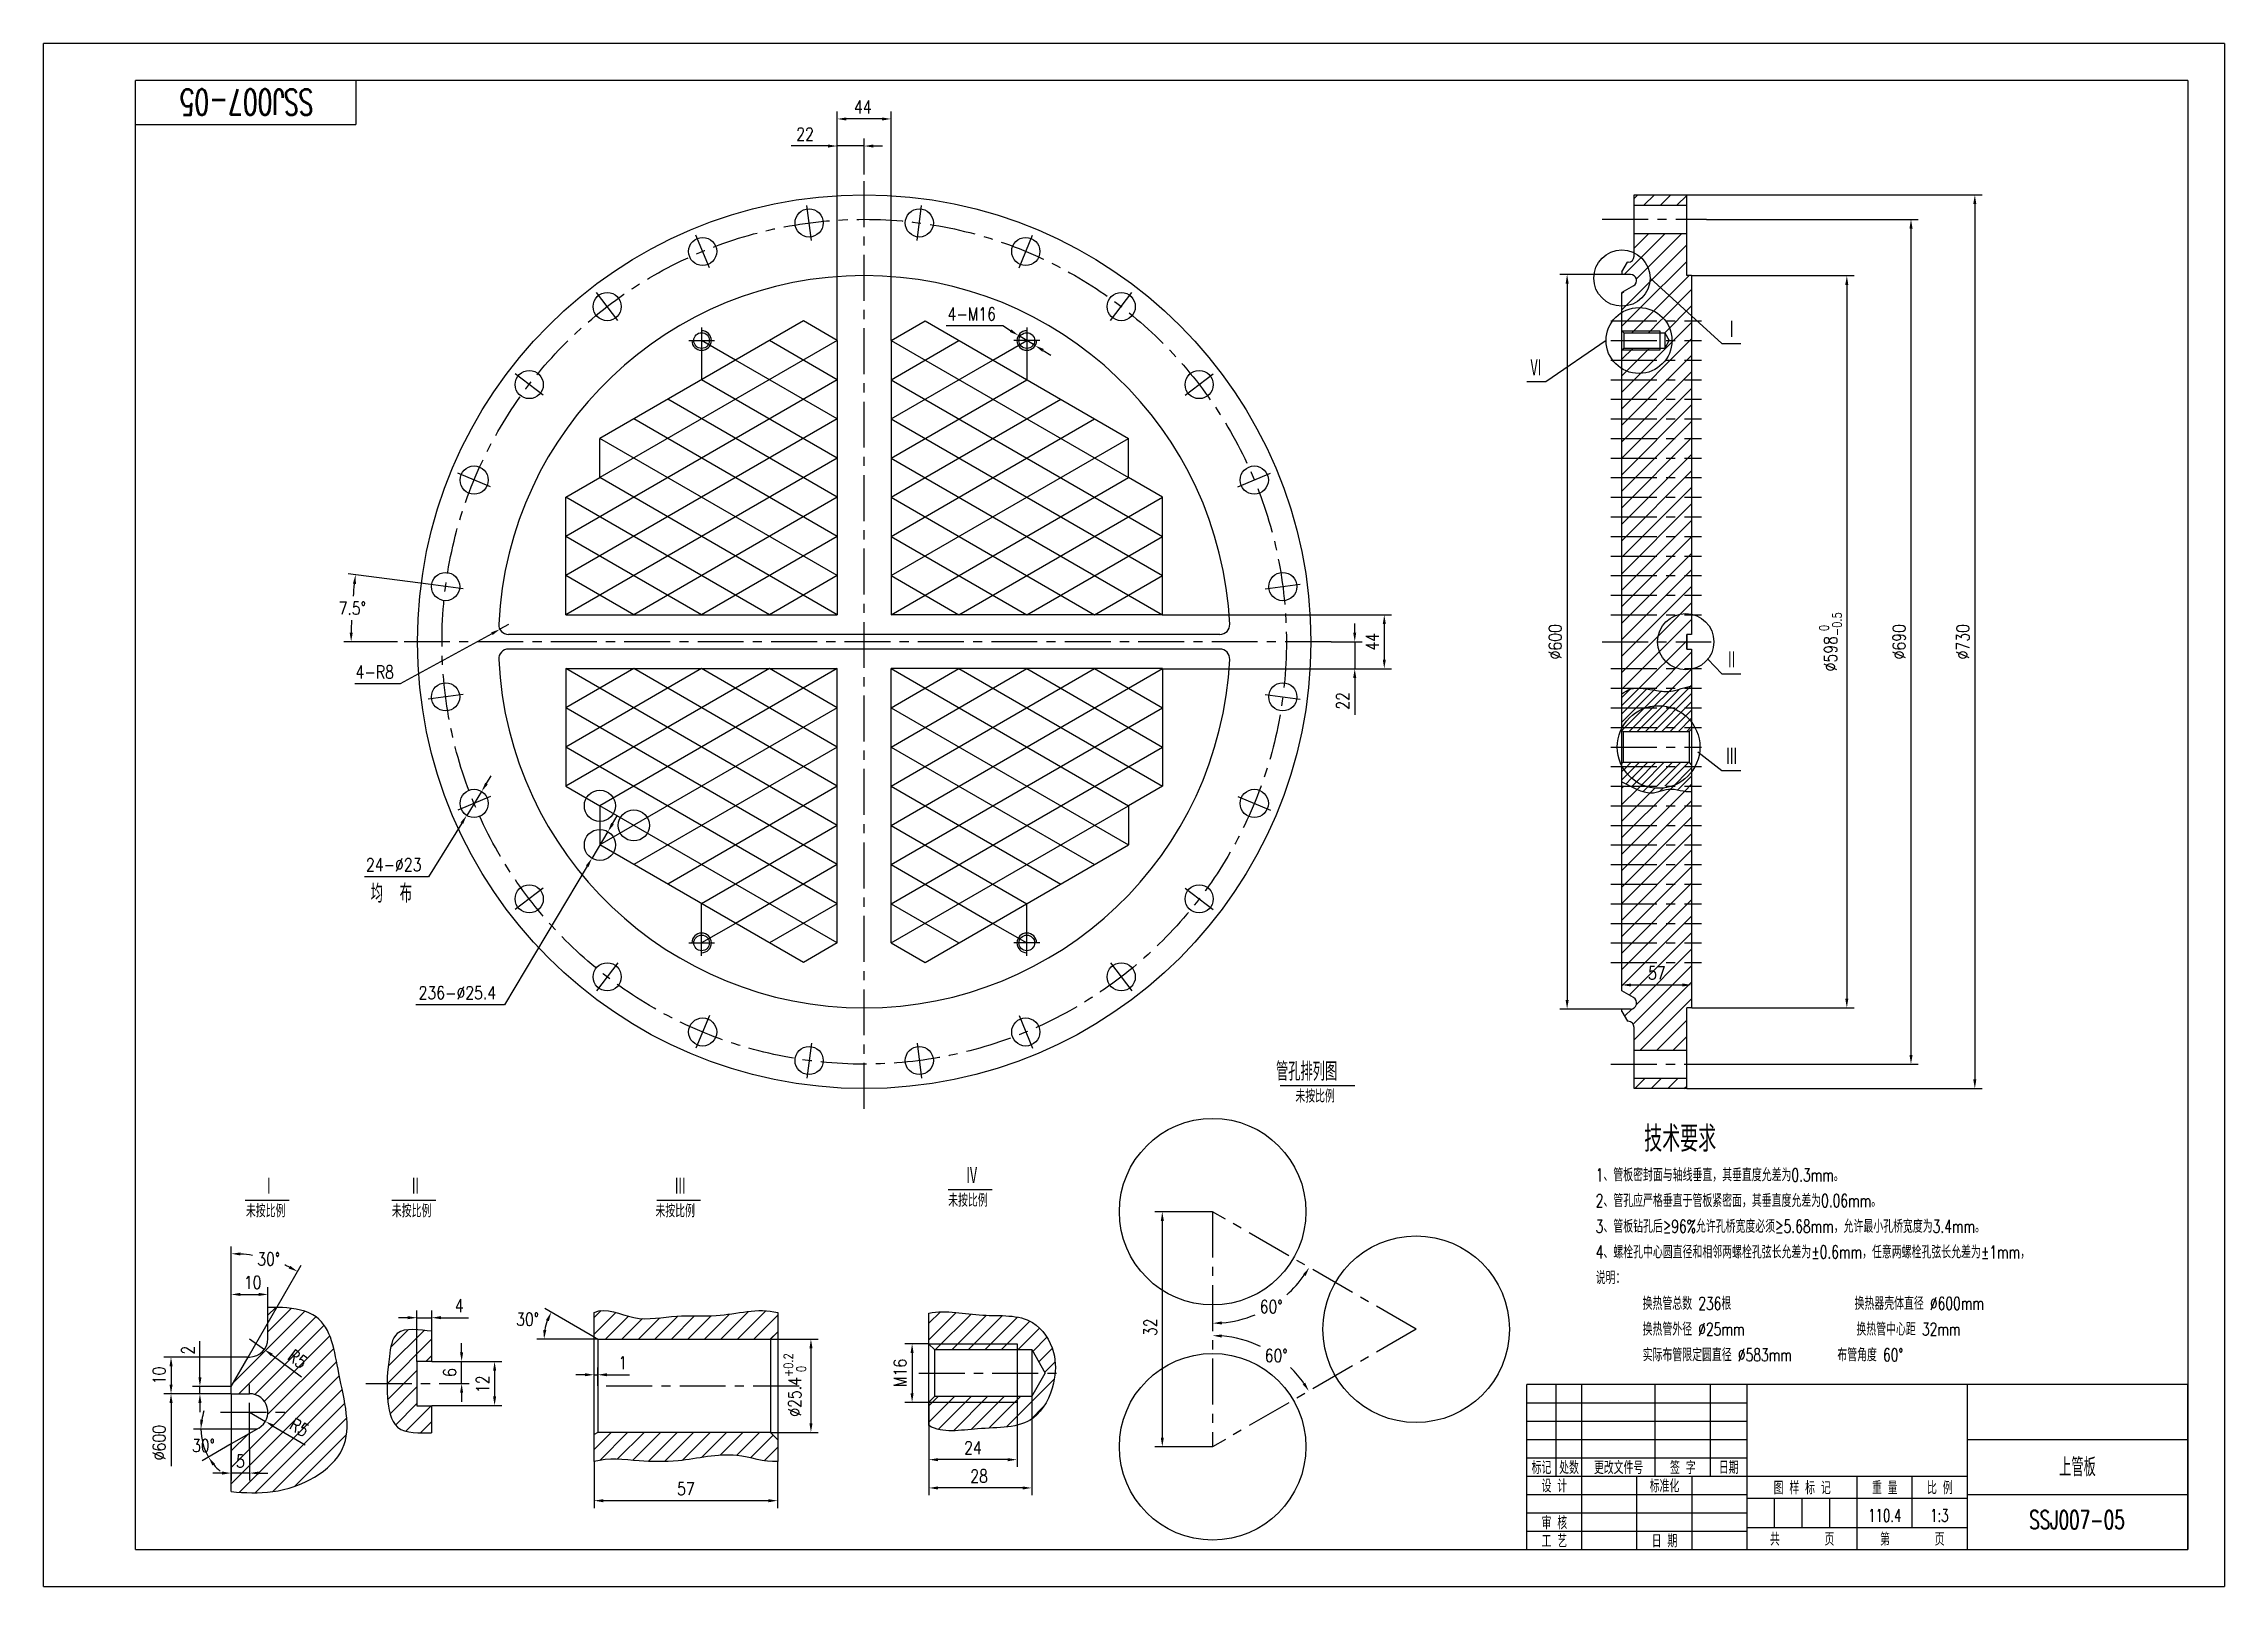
# Model space of a CAD drawing. Header units: millimetres. Extents: x -75 to 1707, y -30 to 1230.
import ezdxf
from ezdxf.enums import TextEntityAlignment as Align

# ---------------------------------------------------------------- set-up
doc = ezdxf.new("R2010")
doc.units = ezdxf.units.MM
doc.header["$LTSCALE"] = 30
doc.linetypes.add('CENTER', pattern=[2, 1.25, -0.25, 0.25, -0.25])
for name, color, linetype in [('1轮廓实线层', 7, 'Continuous'), ('2细线层', 4, 'Continuous'), ('3中心线层', 1, 'CENTER'), ('5剖面线层', 2, 'Continuous'), ('6文字层', 3, 'Continuous'), ('7标注层', 4, 'Continuous'), ('图框层', 7, 'Continuous')]:
    doc.layers.add(name, color=color, linetype=linetype)
doc.styles.add('PC_TEXTSTYLE', font='romans.shx', dxfattribs={"width": 0.8, "bigfont": 'hzfs.shx'})
doc.styles.add('TH_GBDIM', font='romans.shx', dxfattribs={"width": 0.8, "bigfont": 'gbcbig.shx'})
doc.dimstyles.new('TH_GBDIM', dxfattribs={"dimscale": 3, "dimtxt": 3.5, "dimasz": 2.5, "dimexe": 2, "dimexo": 0, "dimgap": 1.5, "dimtad": 1, "dimdec": 1, "dimzin": 0, "dimdsep": 46, "dimtxsty": 'TH_GBDIM', "dimcen": 2.5, "dimclrd": 130, "dimclre": 130, "dimclrt": 3, "dimadec": 0, "dimazin": 0, "dimtfac": 0.714286, "dimtdec": 1, "dimtmove": 0, "dimatfit": 3, "dimfxl": 0, "dimtolj": 1, "dimtzin": 0, "dimlwd": -1, "dimlwe": -1, "dimarcsym": 0})

msp = doc.modelspace()

# ---------------------------------------------------------------- texts
at = {"layer": '6文字层', "style": 'PC_TEXTSTYLE', "width": 0.667}
for s, height, p in [('Ⅰ', 15, (1299.36, 989.09)), ('Ⅱ', 15, (1299.36, 719.17)), ('Ⅲ', 15, (1299.36, 640.28)), ('均  布', 15, (192.25, 528.5)), ('管孔排列图', 15, (932.01, 383)), ('未按比例', 10.5, (947.89, 365.12)), ('Ⅰ', 15, (103.98, 289.28)), ('Ⅱ', 15, (223.79, 289.28)), ('Ⅲ', 15, (440.2, 289.28)), ('Ⅳ', 15, (678.39, 297.91)), ('未按比例', 10.5, (664.18, 280.03)), ('未按比例', 10.5, (90.29, 271.39)), ('未按比例', 10.5, (209.57, 271.39)), ('未按比例', 10.5, (424.99, 271.39))]:
    msp.add_text(s, height=height, dxfattribs=at).set_placement(p)
at = {"layer": '6文字层', "style": 'PC_TEXTSTYLE', "text_generation_flag": 2, "width": 0.667}
msp.add_text('Ⅳ', height=15, dxfattribs=at).set_placement((1149.41, 957.63))
at = {"layer": '6文字层', "style": 'PC_TEXTSTYLE', "width": 0.7}
msp.add_text('技术要求', height=21, dxfattribs=at).set_placement((1262.3, 318.65), align=Align.BOTTOM_CENTER)
for s, p in [('1、管板密封面与轴线垂直，其垂直度允差为0.3mm。', (1193.3, 297.65)), ('2、管孔应严格垂直于管板紧密面，其垂直度允差为0.06mm。', (1193.3, 276.65)), ('3、管板钻孔后≥96%允许孔桥宽度必须≥5.68mm，允许最小孔桥宽度为3.4mm。', (1193.3, 255.65)), ('4、螺栓孔中心圆直径和相邻两螺栓孔弦长允差为±0.6mm，任意两螺栓孔弦长允差为±1mm，', (1193.3, 234.65)), ('说明：', (1193.3, 213.65)), ('       换热管总数 236根                  换热器壳体直径 %%C600mm', (1193.3, 192.65)), ('       换热管外径 %%c25mm                换热管中心距 32mm', (1193.3, 171.65)), ('       实际布管限定圆直径 %%c583mm      布管角度 60%%d', (1193.3, 150.65))]:
    msp.add_text(s, height=10.5, dxfattribs=at).set_placement(p, align=Align.BOTTOM_LEFT)

# ---------------------------------------------------------------- blocks, each defined once
blk = doc.blocks.new('*D4')
at = {"layer": '7标注层', "color": 130}
for p, q in [((1271.7, 1040.5), (1404.5, 1040.5)), ((1398.5, 1033), (1398.5, 450)), ((1271.7, 442.5), (1404.5, 442.5))]:
    blk.add_line(p, q, dxfattribs=at)
for points in [[(1397.2, 1033), (1399.7, 1033), (1398.5, 1040.5)], [(1397.2, 450), (1399.7, 450), (1398.5, 442.5)]]:
    blk.add_solid(points, dxfattribs=at)
at = {"layer": 'Defpoints', "color": 0}
for p in [(1271.7, 1040.5), (1271.7, 442.5), (1398.5, 442.5)]:
    blk.add_point(p, dxfattribs=at)
at = {"layer": '7标注层', "color": 3, "insert": (1385.2, 741.5), "char_height": 10.5, "attachment_point": 5, "rotation": 90, "style": 'TH_GBDIM'}
blk.add_mtext('\\A1;%%c598{}{\\H0.7143x;\\S 0^ -0.5;}', dxfattribs=at)
blk = doc.blocks.new('*D5')
at = {"layer": '7标注层', "color": 130}
for p, q in [((1283.7, 1086.5), (1456.9, 1086.5)), ((1450.9, 1079), (1450.9, 404)), ((1283.7, 396.5), (1456.9, 396.5))]:
    blk.add_line(p, q, dxfattribs=at)
for points in [[(1449.7, 1079), (1452.2, 1079), (1450.9, 1086.5)], [(1449.7, 404), (1452.2, 404), (1450.9, 396.5)]]:
    blk.add_solid(points, dxfattribs=at)
at = {"layer": 'Defpoints', "color": 0}
for p in [(1283.7, 1086.5), (1283.7, 396.5), (1450.9, 396.5)]:
    blk.add_point(p, dxfattribs=at)
at = {"layer": '7标注层', "color": 3, "insert": (1441.2, 741.5), "char_height": 10.5, "attachment_point": 5, "rotation": 90, "style": 'TH_GBDIM'}
blk.add_mtext('\\A1;%%c690{}{}', dxfattribs=at)
blk = doc.blocks.new('*D6')
at = {"layer": '7标注层', "color": 130}
for p, q in [((1267.7, 1106.5), (1509.1, 1106.5)), ((1503.1, 1099), (1503.1, 384)), ((1267.7, 376.5), (1509.1, 376.5))]:
    blk.add_line(p, q, dxfattribs=at)
for points in [[(1501.8, 1099), (1504.3, 1099), (1503.1, 1106.5)], [(1501.8, 384), (1504.3, 384), (1503.1, 376.5)]]:
    blk.add_solid(points, dxfattribs=at)
at = {"layer": 'Defpoints', "color": 0}
for p in [(1267.7, 1106.5), (1267.7, 376.5), (1503.1, 376.5)]:
    blk.add_point(p, dxfattribs=at)
at = {"layer": '7标注层', "color": 3, "insert": (1493.3, 741.5), "char_height": 10.5, "attachment_point": 5, "rotation": 90, "style": 'TH_GBDIM'}
blk.add_mtext('\\A1;%%c730{}{}', dxfattribs=at)
blk = doc.blocks.new('*D7')
at = {"layer": '7标注层', "color": 130}
for p, q in [((1214.7, 1041.5), (1163.9, 1041.5)), ((1169.9, 1034), (1169.9, 449)), ((1214.7, 441.5), (1163.9, 441.5))]:
    blk.add_line(p, q, dxfattribs=at)
for points in [[(1168.7, 1034), (1171.2, 1034), (1169.9, 1041.5)], [(1168.7, 449), (1171.2, 449), (1169.9, 441.5)]]:
    blk.add_solid(points, dxfattribs=at)
at = {"layer": 'Defpoints', "color": 0}
for p in [(1214.7, 1041.5), (1169.9, 441.5), (1214.7, 441.5)]:
    blk.add_point(p, dxfattribs=at)
at = {"layer": '7标注层', "color": 3, "insert": (1160.2, 741.5), "char_height": 10.5, "attachment_point": 5, "rotation": 90, "style": 'TH_GBDIM'}
blk.add_mtext('\\A1;%%c600{}{}', dxfattribs=at)
blk = doc.blocks.new('*D8')
at = {"layer": '7标注层', "color": 130}
for p, q in [((286.9, 625.6), (290.8, 632)), ((282.9, 619.2), (270.7, 599.7)), ((266.7, 593.4), (239.4, 549.6)), ((239.4, 549.6), (187.3, 549.6))]:
    blk.add_line(p, q, dxfattribs=at)
for points in [[(285.8, 626.3), (287.9, 624.9), (282.9, 619.2)], [(265.7, 594), (267.8, 592.7), (270.7, 599.7)]]:
    blk.add_solid(points, dxfattribs=at)
at = {"layer": 'Defpoints', "color": 0}
for p in [(282.9, 619.2), (270.7, 599.7)]:
    blk.add_point(p, dxfattribs=at)
at = {"layer": '7标注层', "color": 3, "insert": (211.1, 559.4), "char_height": 10.5, "attachment_point": 5, "style": 'TH_GBDIM'}
blk.add_mtext('\\A1;24-%%c23{}{}', dxfattribs=at)
blk = doc.blocks.new('*D9')
at = {"layer": '7标注层', "color": 130}
for p, q in [((389.9, 592.9), (393.8, 599.3)), ((386.1, 586.4), (373, 564.6)), ((369.2, 558.2), (301.6, 445)), ((301.6, 445), (229.1, 445))]:
    blk.add_line(p, q, dxfattribs=at)
for points in [[(388.8, 593.5), (391, 592.2), (386.1, 586.4)], [(368.1, 558.8), (370.3, 557.5), (373, 564.6)]]:
    blk.add_solid(points, dxfattribs=at)
at = {"layer": 'Defpoints', "color": 0}
for p in [(386.1, 586.4), (373, 564.6)]:
    blk.add_point(p, dxfattribs=at)
at = {"layer": '7标注层', "color": 3, "insert": (263.1, 454.8), "char_height": 10.5, "attachment_point": 5, "style": 'TH_GBDIM'}
blk.add_mtext('\\A1;236-%%c25.4{}{}', dxfattribs=at)
blk = doc.blocks.new('*D10')
at = {"layer": '7标注层', "color": 130}
for p, q in [((839.2, 763.5), (1026.5, 763.5)), ((1020.5, 756), (1020.5, 727)), ((839.2, 719.5), (1026.5, 719.5))]:
    blk.add_line(p, q, dxfattribs=at)
for points in [[(1019.3, 756), (1021.8, 756), (1020.5, 763.5)], [(1019.3, 727), (1021.8, 727), (1020.5, 719.5)]]:
    blk.add_solid(points, dxfattribs=at)
at = {"layer": 'Defpoints', "color": 0}
for p in [(839.2, 763.5), (839.2, 719.5), (1020.5, 719.5)]:
    blk.add_point(p, dxfattribs=at)
at = {"layer": '7标注层', "color": 3, "insert": (1010.8, 741.5), "char_height": 10.5, "attachment_point": 5, "rotation": 90, "style": 'TH_GBDIM'}
blk.add_mtext('\\A1;44{}{}', dxfattribs=at)
blk = doc.blocks.new('*D11')
at = {"layer": '7标注层', "color": 130}
for p, q in [((996.4, 749), (996.4, 756.5)), ((977, 741.5), (1002.4, 741.5)), ((996.4, 741.5), (996.4, 719.5)), ((839.2, 719.5), (1002.4, 719.5)), ((996.4, 712), (996.4, 681.9))]:
    blk.add_line(p, q, dxfattribs=at)
for points in [[(995.1, 749), (997.6, 749), (996.4, 741.5)], [(995.1, 712), (997.6, 712), (996.4, 719.5)]]:
    blk.add_solid(points, dxfattribs=at)
at = {"layer": 'Defpoints', "color": 0}
for p in [(977, 741.5), (996.4, 741.5), (839.2, 719.5)]:
    blk.add_point(p, dxfattribs=at)
at = {"layer": '7标注层', "color": 3, "insert": (986.6, 693.2), "char_height": 10.5, "attachment_point": 5, "rotation": 90, "style": 'TH_GBDIM'}
blk.add_mtext('\\A1;22{}{}', dxfattribs=at)
blk = doc.blocks.new('*D12')
at = {"layer": '7标注层', "color": 130}
for p, q in [((266.6, 161.1), (266.6, 168.6)), ((242.1, 153.6), (272.6, 153.6)), ((266.6, 135.6), (266.6, 153.6)), ((260.9, 135.6), (272.6, 135.6)), ((266.6, 128.1), (266.6, 120.6))]:
    blk.add_line(p, q, dxfattribs=at)
for points in [[(265.3, 161.1), (267.8, 161.1), (266.6, 153.6)], [(265.3, 128.1), (267.8, 128.1), (266.6, 135.6)]]:
    blk.add_solid(points, dxfattribs=at)
at = {"layer": 'Defpoints', "color": 0}
for p in [(242.1, 153.6), (266.6, 153.6), (260.9, 135.6)]:
    blk.add_point(p, dxfattribs=at)
at = {"layer": '7标注层', "color": 3, "insert": (256.8, 144.6), "char_height": 10.5, "attachment_point": 5, "rotation": 90, "style": 'TH_GBDIM'}
blk.add_mtext('\\A1;6{}{}', dxfattribs=at)
blk = doc.blocks.new('*D13')
at = {"layer": '7标注层', "color": 130}
for p, q in [((242.1, 153.6), (299.5, 153.6)), ((293.5, 146.1), (293.5, 125.1)), ((242.1, 117.6), (299.5, 117.6))]:
    blk.add_line(p, q, dxfattribs=at)
for points in [[(292.3, 146.1), (294.8, 146.1), (293.5, 153.6)], [(292.3, 125.1), (294.8, 125.1), (293.5, 117.6)]]:
    blk.add_solid(points, dxfattribs=at)
at = {"layer": 'Defpoints', "color": 0}
for p in [(242.1, 153.6), (242.1, 117.6), (293.5, 117.6)]:
    blk.add_point(p, dxfattribs=at)
at = {"layer": '7标注层', "color": 3, "insert": (283.8, 135.1), "char_height": 10.5, "attachment_point": 5, "rotation": 90, "style": 'TH_GBDIM'}
blk.add_mtext('\\A1;12{}{}', dxfattribs=at)
blk = doc.blocks.new('*D14')
at = {"layer": '7标注层', "color": 130}
for p, q in [((222.6, 189.4), (215.1, 189.4)), ((230.1, 153.6), (230.1, 195.4)), ((230.1, 189.4), (242.1, 189.4)), ((242.1, 153.6), (242.1, 195.4)), ((249.6, 189.4), (272.1, 189.4))]:
    blk.add_line(p, q, dxfattribs=at)
for points in [[(222.6, 190.7), (222.6, 188.2), (230.1, 189.4)], [(249.6, 190.7), (249.6, 188.2), (242.1, 189.4)]]:
    blk.add_solid(points, dxfattribs=at)
at = {"layer": 'Defpoints', "color": 0}
for p in [(230.1, 189.4), (230.1, 153.6), (242.1, 153.6)]:
    blk.add_point(p, dxfattribs=at)
at = {"layer": '7标注层', "color": 3, "insert": (264.6, 199.2), "char_height": 10.5, "attachment_point": 5, "style": 'TH_GBDIM'}
blk.add_mtext('\\A1;4{}{}', dxfattribs=at)
blk = doc.blocks.new('*D15')
at = {"layer": '7标注层', "color": 130}
for p, q in [((518.8, 171.9), (558, 171.9)), ((552, 164.4), (552, 103.2)), ((518.8, 95.7), (558, 95.7))]:
    blk.add_line(p, q, dxfattribs=at)
for points in [[(550.8, 164.4), (553.3, 164.4), (552, 171.9)], [(550.8, 103.2), (553.3, 103.2), (552, 95.7)]]:
    blk.add_solid(points, dxfattribs=at)
at = {"layer": 'Defpoints', "color": 0}
for p in [(518.8, 171.9), (518.8, 95.7), (552, 95.7)]:
    blk.add_point(p, dxfattribs=at)
at = {"layer": '7标注层', "color": 3, "insert": (538.8, 134.5), "char_height": 10.5, "attachment_point": 5, "rotation": 90, "style": 'TH_GBDIM'}
blk.add_mtext('\\A1;%%c25.4{}{\\H0.7143x;\\S+0.2^  0;}', dxfattribs=at)
blk = doc.blocks.new('*D16')
at = {"layer": '7标注层', "color": 130}
for p, q in [((367.3, 142.8), (359.8, 142.8)), ((374.8, 133.8), (374.8, 148.8)), ((374.8, 142.8), (377.8, 142.8)), ((377.8, 133.8), (377.8, 148.8)), ((385.3, 142.8), (403.8, 142.8))]:
    blk.add_line(p, q, dxfattribs=at)
for points in [[(367.3, 144.1), (367.3, 141.6), (374.8, 142.8)], [(385.3, 144.1), (385.3, 141.6), (377.8, 142.8)]]:
    blk.add_solid(points, dxfattribs=at)
at = {"layer": 'Defpoints', "color": 0}
for p in [(377.8, 142.8), (374.8, 133.8), (377.8, 133.8)]:
    blk.add_point(p, dxfattribs=at)
at = {"layer": '7标注层', "color": 3, "insert": (398.3, 152.6), "char_height": 10.5, "attachment_point": 5, "style": 'TH_GBDIM'}
blk.add_mtext('\\A1;1{}{}', dxfattribs=at)
blk = doc.blocks.new('*D17')
at = {"layer": '7标注层', "color": 130}
for p, q in [((374.8, 173.6), (334.6, 196.9)), ((377.8, 171.9), (327.9, 171.9))]:
    blk.add_line(p, q, dxfattribs=at)
blk.add_arc((377.8, 171.9), 43.9, 159.7969, 170.2031, dxfattribs=at)
for points in [[(335.8, 179.3), (333.3, 179.5), (333.9, 171.9)], [(335.5, 187.6), (337.8, 186.5), (339.8, 193.9)]]:
    blk.add_solid(points, dxfattribs=at)
at = {"layer": 'Defpoints', "color": 0}
for p in [(334.6, 179.5), (374.8, 173.6), (377.8, 171.9), (377.8, 171.9), (518.8, 171.9)]:
    blk.add_point(p, dxfattribs=at)
at = {"layer": '7标注层', "color": 3, "insert": (320.5, 188.2), "char_height": 10.5, "attachment_point": 5, "style": 'TH_GBDIM'}
blk.add_mtext('\\A1;30%%d{}{}', dxfattribs=at)
blk = doc.blocks.new('*D18')
at = {"layer": '7标注层', "color": 130}
for p, q in [((374.8, 71.9), (374.8, 34)), ((524.8, 71.9), (524.8, 34)), ((382.3, 40), (517.3, 40))]:
    blk.add_line(p, q, dxfattribs=at)
for points in [[(382.3, 41.2), (382.3, 38.7), (374.8, 40)], [(517.3, 41.2), (517.3, 38.7), (524.8, 40)]]:
    blk.add_solid(points, dxfattribs=at)
at = {"layer": 'Defpoints', "color": 0}
for p in [(374.8, 71.9), (524.8, 71.9), (524.8, 40)]:
    blk.add_point(p, dxfattribs=at)
at = {"layer": '7标注层', "color": 3, "insert": (449.8, 49.7), "char_height": 10.5, "attachment_point": 5, "style": 'TH_GBDIM'}
blk.add_mtext('\\A1;57{}{}', dxfattribs=at)
blk = doc.blocks.new('*D19')
at = {"layer": '7标注层', "color": 130}
for start, end in [(311.7921, 325.2839), (274.7161, 292.542)]:
    blk.add_arc((880.2, 276), 91.1, start, end, dxfattribs=at)
for points in [[(954.1, 224.8), (956.2, 223.4), (959.2, 230.4)], [(887.8, 183.9), (887.7, 186.4), (880.2, 184.9)]]:
    blk.add_solid(points, dxfattribs=at)
at = {"layer": 'Defpoints', "color": 0}
for p in [(880.2, 276), (880.2, 276), (911.4, 190.4), (1046.5, 180), (880.2, 84)]:
    blk.add_point(p, dxfattribs=at)
at = {"layer": '7标注层', "color": 3, "insert": (928.1, 198.4), "char_height": 10.5, "attachment_point": 5, "style": 'TH_GBDIM'}
blk.add_mtext('\\A1;60%%d{}{}', dxfattribs=at)
blk = doc.blocks.new('*D20')
at = {"layer": '7标注层', "color": 130}
for start, end in [(64.5253, 85.2647), (34.7353, 45.454)]:
    blk.add_arc((880.2, 84), 90.8, start, end, dxfattribs=at)
for points in [[(887.7, 173.2), (887.8, 175.7), (880.2, 174.8)], [(955.9, 136.4), (953.8, 135.1), (958.9, 129.4)]]:
    blk.add_solid(points, dxfattribs=at)
at = {"layer": 'Defpoints', "color": 0}
for p in [(880.2, 276), (1046.5, 180), (911.3, 169.3), (880.2, 84), (880.2, 84)]:
    blk.add_point(p, dxfattribs=at)
at = {"layer": '7标注层', "color": 3, "insert": (932.2, 158.5), "char_height": 10.5, "attachment_point": 5, "style": 'TH_GBDIM'}
blk.add_mtext('\\A1;60%%d{}{}', dxfattribs=at)
blk = doc.blocks.new('*D21')
at = {"layer": '7标注层', "color": 130}
for p, q in [((880.2, 276), (833.1, 276)), ((839.1, 268.5), (839.1, 91.5)), ((880.2, 84), (833.1, 84))]:
    blk.add_line(p, q, dxfattribs=at)
for points in [[(837.9, 268.5), (840.4, 268.5), (839.1, 276)], [(837.9, 91.5), (840.4, 91.5), (839.1, 84)]]:
    blk.add_solid(points, dxfattribs=at)
at = {"layer": 'Defpoints', "color": 0}
for p in [(880.2, 276), (839.1, 84), (880.2, 84)]:
    blk.add_point(p, dxfattribs=at)
at = {"layer": '7标注层', "color": 3, "insert": (829.4, 181.6), "char_height": 10.5, "attachment_point": 5, "rotation": 90, "style": 'TH_GBDIM'}
blk.add_mtext('\\A1;32{}{}', dxfattribs=at)
blk = doc.blocks.new('*D22')
at = {"layer": '7标注层', "color": 130}
for p, q in [((566, 1146.4), (535.9, 1146.4)), ((573.5, 987.5), (573.5, 1152.4)), ((595.5, 1146.4), (573.5, 1146.4)), ((595.5, 1123), (595.5, 1152.4)), ((603, 1146.4), (610.5, 1146.4))]:
    blk.add_line(p, q, dxfattribs=at)
for points in [[(566, 1147.6), (566, 1145.1), (573.5, 1146.4)], [(603, 1147.6), (603, 1145.1), (595.5, 1146.4)]]:
    blk.add_solid(points, dxfattribs=at)
at = {"layer": 'Defpoints', "color": 0}
for p in [(595.5, 1146.4), (595.5, 1123), (573.5, 987.5)]:
    blk.add_point(p, dxfattribs=at)
at = {"layer": '7标注层', "color": 3, "insert": (547.2, 1156.1), "char_height": 10.5, "attachment_point": 5, "style": 'TH_GBDIM'}
blk.add_mtext('\\A1;22{}{}', dxfattribs=at)
blk = doc.blocks.new('*D23')
at = {"layer": '7标注层', "color": 130}
for p, q in [((573.5, 987.5), (573.5, 1174.5)), ((610, 1168.5), (581, 1168.5)), ((617.5, 987.5), (617.5, 1174.5))]:
    blk.add_line(p, q, dxfattribs=at)
for points in [[(581, 1169.7), (581, 1167.2), (573.5, 1168.5)], [(610, 1169.7), (610, 1167.2), (617.5, 1168.5)]]:
    blk.add_solid(points, dxfattribs=at)
at = {"layer": 'Defpoints', "color": 0}
for p in [(573.5, 1168.5), (573.5, 987.5), (617.5, 987.5)]:
    blk.add_point(p, dxfattribs=at)
at = {"layer": '7标注层', "color": 3, "insert": (594.4, 1178.2), "char_height": 10.5, "attachment_point": 5, "style": 'TH_GBDIM'}
blk.add_mtext('\\A1;44{}{}', dxfattribs=at)
blk = doc.blocks.new('*D24')
at = {"layer": '7标注层', "color": 130}
for p, q in [((239.2, 788.4), (173.9, 797)), ((214.1, 741.5), (170.3, 741.5))]:
    blk.add_line(p, q, dxfattribs=at)
for start, end in [(173.525, 174.9136), (177.5844, 178.975)]:
    blk.add_arc((595.5, 741.5), 419.3, start, end, dxfattribs=at)
for points in [[(177.7, 789), (180.2, 788.6), (179.9, 796.2)], [(177.6, 749), (175.1, 749), (176.3, 741.5)]]:
    blk.add_solid(points, dxfattribs=at)
at = {"layer": 'Defpoints', "color": 0}
for p in [(239.2, 788.4), (267.8, 784.7), (177.9, 778.1), (214.1, 741.5), (977, 741.5)]:
    blk.add_point(p, dxfattribs=at)
at = {"layer": '7标注层', "color": 3, "insert": (177.2, 768.9), "char_height": 10.5, "attachment_point": 5, "style": 'TH_GBDIM'}
blk.add_mtext('\\A1;7.5%%d{}{}', dxfattribs=at)
blk = doc.blocks.new('*D25')
at = {"layer": '7标注层', "color": 130}
for p, q in [((304.9, 755.5), (297.9, 751.7)), ((291.3, 748.1), (216.3, 707)), ((216.3, 707), (179.4, 707))]:
    blk.add_line(p, q, dxfattribs=at)
blk.add_solid([(290.7, 749.2), (291.9, 747), (297.9, 751.7)], dxfattribs=at)
at = {"layer": 'Defpoints', "color": 0}
for p in [(297.9, 751.7), (304.9, 755.5)]:
    blk.add_point(p, dxfattribs=at)
at = {"layer": '7标注层', "color": 3, "insert": (195.6, 716.8), "char_height": 10.5, "attachment_point": 5, "style": 'TH_GBDIM'}
blk.add_mtext('\\A1;4-R8{}{}', dxfattribs=at)
blk = doc.blocks.new('*D28')
at = {"layer": '7标注层', "color": 130}
for p, q in [((708.7, 999.4), (662.6, 999.4)), ((715.1, 995.5), (708.7, 999.4)), ((735.2, 983.4), (721.5, 991.7)), ((741.7, 979.5), (748.1, 975.6))]:
    blk.add_line(p, q, dxfattribs=at)
for points in [[(715.8, 996.6), (714.5, 994.5), (721.5, 991.7)], [(742.3, 980.6), (741, 978.4), (735.2, 983.4)]]:
    blk.add_solid(points, dxfattribs=at)
at = {"layer": 'Defpoints', "color": 0}
for p in [(721.5, 991.7), (735.2, 983.4)]:
    blk.add_point(p, dxfattribs=at)
at = {"layer": '7标注层', "color": 3, "insert": (683.4, 1009.2), "char_height": 10.5, "attachment_point": 5, "style": 'TH_GBDIM'}
blk.add_mtext('\\A1;4-M16{}{}', dxfattribs=at)
blk = doc.blocks.new('*D29')
at = {"layer": '7标注层', "color": 130}
for p, q in [((648.4, 168.2), (628.7, 168.2)), ((634.7, 160.7), (634.7, 127.7)), ((648.4, 120.2), (628.7, 120.2))]:
    blk.add_line(p, q, dxfattribs=at)
for points in [[(633.4, 160.7), (635.9, 160.7), (634.7, 168.2)], [(633.4, 127.7), (635.9, 127.7), (634.7, 120.2)]]:
    blk.add_solid(points, dxfattribs=at)
at = {"layer": 'Defpoints', "color": 0}
for p in [(648.4, 168.2), (634.7, 120.2), (648.4, 120.2)]:
    blk.add_point(p, dxfattribs=at)
at = {"layer": '7标注层', "color": 3, "insert": (624.9, 144.3), "char_height": 10.5, "attachment_point": 5, "rotation": 90, "style": 'TH_GBDIM'}
blk.add_mtext('\\A1;M16{}{}', dxfattribs=at)
blk = doc.blocks.new('*D30')
at = {"layer": '7标注层', "color": 130}
for p, q in [((732.4, 125), (732.4, 44.4)), ((648.4, 120.2), (648.4, 44.4)), ((724.9, 50.4), (655.9, 50.4))]:
    blk.add_line(p, q, dxfattribs=at)
for points in [[(655.9, 51.6), (655.9, 49.1), (648.4, 50.4)], [(724.9, 51.6), (724.9, 49.1), (732.4, 50.4)]]:
    blk.add_solid(points, dxfattribs=at)
at = {"layer": 'Defpoints', "color": 0}
for p in [(732.4, 125), (648.4, 120.2), (648.4, 50.4)]:
    blk.add_point(p, dxfattribs=at)
at = {"layer": '7标注层', "color": 3, "insert": (689.4, 60.1), "char_height": 10.5, "attachment_point": 5, "style": 'TH_GBDIM'}
blk.add_mtext('\\A1;28{}{}', dxfattribs=at)
blk = doc.blocks.new('*D31')
at = {"layer": '7标注层', "color": 130}
for p, q in [((648.4, 120.2), (648.4, 67.5)), ((720.4, 120.2), (720.4, 67.5)), ((712.9, 73.5), (655.9, 73.5))]:
    blk.add_line(p, q, dxfattribs=at)
for points in [[(655.9, 74.7), (655.9, 72.2), (648.4, 73.5)], [(712.9, 74.7), (712.9, 72.2), (720.4, 73.5)]]:
    blk.add_solid(points, dxfattribs=at)
at = {"layer": 'Defpoints', "color": 0}
for p in [(648.4, 120.2), (720.4, 120.2), (648.4, 73.5)]:
    blk.add_point(p, dxfattribs=at)
at = {"layer": '7标注层', "color": 3, "insert": (684.4, 83.2), "char_height": 10.5, "attachment_point": 5, "style": 'TH_GBDIM'}
blk.add_mtext('\\A1;24{}{}', dxfattribs=at)
blk = doc.blocks.new('*D32')
at = {"layer": '7标注层', "color": 130}
for p, q in [((78.3, 133.3), (78.3, 247.7)), ((92.2, 157.3), (135.5, 232.4))]:
    blk.add_line(p, q, dxfattribs=at)
for start, end in [(80.7085, 86.0343), (63.9657, 66.2217)]:
    blk.add_arc((78.3, 133.3), 108.4, start, end, dxfattribs=at)
for points in [[(85.8, 240.2), (85.9, 242.7), (78.3, 241.7)], [(126.5, 231.8), (125.3, 229.6), (132.5, 227.2)]]:
    blk.add_solid(points, dxfattribs=at)
at = {"layer": 'Defpoints', "color": 0}
for p in [(97.1, 240.1), (92.2, 157.3), (78.3, 133.3), (78.3, 133.3), (78.3, 127.3)]:
    blk.add_point(p, dxfattribs=at)
at = {"layer": '7标注层', "color": 3, "insert": (108.9, 237.3), "char_height": 10.5, "attachment_point": 5, "style": 'TH_GBDIM'}
blk.add_mtext('\\A1;30%%d{}{}', dxfattribs=at)
blk = doc.blocks.new('*D33')
at = {"layer": '7标注层', "color": 130}
for p, q in [((78.3, 133.3), (78.3, 214.4)), ((108.3, 172.3), (108.3, 214.4)), ((85.8, 208.4), (100.8, 208.4))]:
    blk.add_line(p, q, dxfattribs=at)
for points in [[(85.8, 209.7), (85.8, 207.2), (78.3, 208.4)], [(100.8, 209.7), (100.8, 207.2), (108.3, 208.4)]]:
    blk.add_solid(points, dxfattribs=at)
at = {"layer": 'Defpoints', "color": 0}
for p in [(108.3, 208.4), (108.3, 172.3), (78.3, 133.3)]:
    blk.add_point(p, dxfattribs=at)
at = {"layer": '7标注层', "color": 3, "insert": (95.8, 218.2), "char_height": 10.5, "attachment_point": 5, "style": 'TH_GBDIM'}
blk.add_mtext('\\A1;10{}{}', dxfattribs=at)
blk = doc.blocks.new('*D34')
at = {"layer": '7标注层', "color": 130}
for p, q in [((92.2, 157.3), (23.1, 157.3)), ((29.1, 149.8), (29.1, 134.8)), ((78.3, 127.3), (23.1, 127.3))]:
    blk.add_line(p, q, dxfattribs=at)
for points in [[(27.9, 149.8), (30.4, 149.8), (29.1, 157.3)], [(27.9, 134.8), (30.4, 134.8), (29.1, 127.3)]]:
    blk.add_solid(points, dxfattribs=at)
at = {"layer": 'Defpoints', "color": 0}
for p in [(92.2, 157.3), (29.1, 127.3), (78.3, 127.3)]:
    blk.add_point(p, dxfattribs=at)
at = {"layer": '7标注层', "color": 3, "insert": (19.4, 142.3), "char_height": 10.5, "attachment_point": 5, "rotation": 90, "style": 'TH_GBDIM'}
blk.add_mtext('\\A1;10{}{}', dxfattribs=at)
blk = doc.blocks.new('*D38')
at = {"layer": '7标注层', "color": 130}
for p, q in [((78.3, 127.3), (78.3, 56.5)), ((93.3, 82.3), (93.3, 56.5)), ((70.8, 62.5), (63.3, 62.5)), ((93.3, 62.5), (78.3, 62.5)), ((100.8, 62.5), (108.3, 62.5))]:
    blk.add_line(p, q, dxfattribs=at)
for points in [[(70.8, 63.8), (70.8, 61.3), (78.3, 62.5)], [(100.8, 63.8), (100.8, 61.3), (93.3, 62.5)]]:
    blk.add_solid(points, dxfattribs=at)
at = {"layer": 'Defpoints', "color": 0}
for p in [(78.3, 127.3), (93.3, 82.3), (78.3, 62.5)]:
    blk.add_point(p, dxfattribs=at)
at = {"layer": '7标注层', "color": 3, "insert": (85.8, 72.3), "char_height": 10.5, "attachment_point": 5, "style": 'TH_GBDIM'}
blk.add_mtext('\\A1;5{}{}', dxfattribs=at)
blk = doc.blocks.new('*D35')
at = {"layer": '7标注层', "color": 130}
for p, q in [((78.9, 98.5), (47.5, 98.5)), ((78.3, 86.3), (54.5, 72.6))]:
    blk.add_line(p, q, dxfattribs=at)
for start, end in [(161.2328, 170.6164), (180, 210), (219.3836, 228.7672)]:
    blk.add_arc((99.4, 98.5), 45.8, start, end, dxfattribs=at)
for points in [[(55.4, 105.9), (52.9, 106.1), (53.5, 98.5)], [(62.9, 68.7), (65, 70.1), (59.7, 75.6)]]:
    blk.add_solid(points, dxfattribs=at)
at = {"layer": 'Defpoints', "color": 0}
for p in [(54.2, 90.5), (78.9, 98.5), (99.4, 98.5), (100.8, 99.3), (78.3, 86.3)]:
    blk.add_point(p, dxfattribs=at)
at = {"layer": '7标注层', "color": 3, "insert": (55.6, 85), "char_height": 10.5, "attachment_point": 5, "style": 'TH_GBDIM'}
blk.add_mtext('\\A1;30%%d{}{}', dxfattribs=at)
blk = doc.blocks.new('*D36')
at = {"layer": '7标注层', "color": 130}
for p, q in [((78.3, 127.3), (23.1, 127.3)), ((29.1, 119.8), (29.1, 68.3))]:
    blk.add_line(p, q, dxfattribs=at)
blk.add_solid([(27.9, 119.8), (30.4, 119.8), (29.1, 127.3)], dxfattribs=at)
at = {"layer": 'Defpoints', "color": 0}
for p in [(78.3, 127.3), (29.1, 47.4), (78.3, 47.4)]:
    blk.add_point(p, dxfattribs=at)
at = {"layer": '7标注层', "color": 3, "insert": (19.4, 87.4), "char_height": 10.5, "attachment_point": 5, "rotation": 90, "style": 'TH_GBDIM'}
blk.add_mtext('\\A1;%%c600{}{}', dxfattribs=at)
blk = doc.blocks.new('*D37')
at = {"layer": '7标注层', "color": 130}
for p, q in [((52.7, 140.8), (52.7, 170.2)), ((78.3, 133.3), (46.7, 133.3)), ((78.3, 127.3), (46.7, 127.3)), ((52.7, 127.3), (52.7, 133.3)), ((52.7, 119.8), (52.7, 112.3))]:
    blk.add_line(p, q, dxfattribs=at)
for points in [[(51.5, 140.8), (54, 140.8), (52.7, 133.3)], [(51.5, 119.8), (54, 119.8), (52.7, 127.3)]]:
    blk.add_solid(points, dxfattribs=at)
at = {"layer": 'Defpoints', "color": 0}
for p in [(52.7, 127.3), (78.3, 133.3), (78.3, 127.3)]:
    blk.add_point(p, dxfattribs=at)
at = {"layer": '7标注层', "color": 3, "insert": (43, 162.9), "char_height": 10.5, "attachment_point": 5, "rotation": 90, "style": 'TH_GBDIM'}
blk.add_mtext('\\A1;2{}{}', dxfattribs=at)
blk = doc.blocks.new('*D39')
at = {"layer": '7标注层', "color": 130}
for p, q in [((93.3, 112.3), (106.3, 104.7)), ((112.7, 100.9), (138.7, 85.7))]:
    blk.add_line(p, q, dxfattribs=at)
blk.add_solid([(113.4, 102), (112.1, 99.9), (106.3, 104.7)], dxfattribs=at)
at = {"layer": 'Defpoints', "color": 0}
for p in [(93.3, 112.3), (106.3, 104.7)]:
    blk.add_point(p, dxfattribs=at)
at = {"layer": '7标注层', "color": 3, "insert": (133.9, 99.8), "char_height": 10.5, "attachment_point": 5, "rotation": 329.6121, "style": 'TH_GBDIM'}
blk.add_mtext('\\A1;R5{}{}', dxfattribs=at)
blk = doc.blocks.new('*D40')
at = {"layer": '7标注层', "color": 130}
for p, q in [((93.3, 172.3), (105.4, 163.4)), ((111.4, 159), (135.7, 141.1))]:
    blk.add_line(p, q, dxfattribs=at)
blk.add_solid([(112.2, 160), (110.7, 158), (105.4, 163.4)], dxfattribs=at)
at = {"layer": 'Defpoints', "color": 0}
for p in [(93.3, 172.3), (105.4, 163.4)]:
    blk.add_point(p, dxfattribs=at)
at = {"layer": '7标注层', "color": 3, "insert": (132.4, 155.7), "char_height": 10.5, "attachment_point": 5, "rotation": 323.6338, "style": 'TH_GBDIM'}
blk.add_mtext('\\A1;R5{}{}', dxfattribs=at)
blk = doc.blocks.new('*D41')
at = {"layer": '7标注层', "color": 130}
for p, q in [((1214.7, 456.3), (1214.7, 467.2)), ((1271.7, 456.3), (1271.7, 467.2)), ((1222.2, 461.2), (1264.2, 461.2))]:
    blk.add_line(p, q, dxfattribs=at)
for points in [[(1222.2, 462.4), (1222.2, 459.9), (1214.7, 461.2)], [(1264.2, 462.4), (1264.2, 459.9), (1271.7, 461.2)]]:
    blk.add_solid(points, dxfattribs=at)
at = {"layer": 'Defpoints', "color": 0}
for p in [(1214.7, 456.3), (1271.7, 461.2), (1271.7, 456.3)]:
    blk.add_point(p, dxfattribs=at)
at = {"layer": '7标注层', "color": 3, "insert": (1243.2, 470.9), "char_height": 10.5, "attachment_point": 5, "style": 'TH_GBDIM'}
blk.add_mtext('\\A1;57{}{}', dxfattribs=at)
blk = doc.blocks.new('PC_TITLE_BLOCK')
at = {"layer": '1轮廓实线层'}
for p, q in [((0, 45), (-180, 45)), ((-180, 0), (-180, 45)), ((-172, 20), (-172, 45)), ((-165, 20), (-165, 45)), ((-145, 20), (-145, 45)), ((-130, 20), (-130, 45)), ((-120, 0), (-120, 45)), ((-60, 30), (0, 30)), ((-180, 20), (-60, 20)), ((-165, 0), (-165, 20)), ((-150, 0), (-150, 20)), ((-135, 0), (-135, 20)), ((-90, 0), (-90, 20)), ((-75, 6), (-75, 20)), ((-120, 14), (-60, 14)), ((-60, 15), (0, 15)), ((-120, 6), (-60, 6)), ((-180, 0), (0, 0))]:
    blk.add_line(p, q, dxfattribs=at)
at = {"layer": '1轮廓实线层', "color": 7}
for p, q in [((-60, 0), (-60, 45)), ((-180, 25), (-120, 25))]:
    blk.add_line(p, q, dxfattribs=at)
at = {"layer": '2细线层'}
for p, q in [((-180, 40), (-120, 40)), ((-180, 35), (-120, 35)), ((-180, 30), (-120, 30)), ((-180, 15), (-120, 15)), ((-112.5, 6), (-112.5, 14)), ((-105, 6), (-105, 14)), ((-97.5, 6), (-97.5, 14)), ((-180, 10), (-120, 10)), ((-180, 5), (-120, 5))]:
    blk.add_line(p, q, dxfattribs=at)
at = {"layer": '图框层'}
blk.add_line((0, 0), (0, 45), dxfattribs=at)
at = {"layer": '6文字层', "style": 'PC_TEXTSTYLE', "width": 0.667}
for s, p in [('标记', (-176, 22.5)), ('处数', (-168.5, 22.5)), (' 更改文件号 ', (-155, 22.5)), (' 签 字 ', (-137.5, 22.5)), (' 日期 ', (-125, 22.5)), (' 设 计 ', (-172.5, 17.51)), (' 标准化 ', (-142.5, 17.51)), (' 图 样 标 记 ', (-105, 17)), (' 重 量 ', (-82.5, 17)), (' 比 例 ', (-67.5, 17)), (' 审 核 ', (-172.5, 7.5)), (' 工 艺 ', (-172.5, 2.5)), (' 日 期 ', (-142.5, 2.5)), ('共       页', (-105, 3)), ('第       页', (-75, 3))]:
    blk.add_text(s, height=3.5, dxfattribs=at).set_placement(p, align=Align.MIDDLE)
at = {"layer": '6文字层', "style": 'PC_TEXTSTYLE', "flags": 8}
for tag, height, width, p, p2 in [('产品名称或材料标记', 7, 0.600652, (-113.46, 28.64), (-66.42, 28.64)), ('企业名称', 5, 1.98445, (-54.29, 34.82), (-5.27, 34.82)), ('图样名称', 5, 2.004495, (-54.79, 19.98), (-5.27, 19.98)), ('标准化', 3.5, 1.023147, (-133.83, 15.37), (-120.75, 15.37)), ('审核', 3.5, 1.579393, (-163.99, 5.37), (-150.63, 5.37)), ('重量', 3.5, 1.408247, (-88.46, 7.54), (-76.55, 7.54)), ('比例', 3.5, 1.385287, (-73.35, 7.54), (-61.93, 7.54)), ('图样代号', 5, 2.006536, (-54.79, 5.63), (-5.52, 5.63)), ('工艺', 3.5, 1.621807, (-164.21, 0.37), (-150.89, 0.37)), ('日期', 3.5, 1.560088, (-133.83, 0.37), (-120.75, 0.37)), ('共几页', 3.5, 0.557144, (-108.07, 0.63), (-101.05, 0.63))]:
    blk.add_attdef(tag, text='', height=height, dxfattribs=dict(at, width=width)).set_placement(p, p2, align=Align.FIT)
at = {"layer": '6文字层', "style": 'PC_TEXTSTYLE', "width": 6.250326, "flags": 8}
blk.add_attdef('设计', text='', height=3.5, rotation=359.89004, dxfattribs=at).set_placement((-164.23, 15.37), (-150.37, 15.35), align=Align.FIT)
at = {"layer": '6文字层', "color": 3, "style": 'PC_TEXTSTYLE', "width": 0.56476, "flags": 8}
blk.add_attdef('第几页', text='', height=3.5, dxfattribs=at).set_placement((-78.29, 0.75), (-71.16, 0.75), align=Align.FIT)
at = {"layer": '6文字层', "ltscale": 10, "style": 'PC_TEXTSTYLE', "flags": 1}
blk.add_attdef('图纸张数', (-58.68, -0.49), '', height=2.5, dxfattribs=at)
blk = doc.blocks.new('PC_TYDH_BLOCK')
for p in [(60, 0), (0, -12)]:
    blk.add_line(p, (60, -12))
at = {"layer": '6文字层', "style": 'PC_TEXTSTYLE', "width": 1.625933}
blk.add_attdef('图样代号', text='', height=7, rotation=180, dxfattribs=at).set_placement((58.24, -2.4), (2.35, -2.4), align=Align.FIT)

# ---------------------------------------------------------------- dimensions: what is measured, and where the dimension line sits
at = {"layer": '7标注层'}
for base, p1, p2, text, picture, middle in [((573.54, 1168.49), (617.54, 987.52), (573.54, 987.52), '44{}{}', '*D23', (594.43, 1168.49)), ((595.54, 1146.39), (573.54, 987.52), (595.54, 1122.97), '22{}{}', '*D22', (547.24, 1146.39)), ((230.09, 189.43), (242.09, 153.56), (230.09, 153.56), '4{}{}', '*D14', (264.59, 189.43)), ((648.42, 50.38), (732.42, 124.99), (648.42, 120.19), '28{}{}', '*D30', (689.4, 50.38)), ((648.42, 73.46), (720.42, 120.19), (648.42, 120.19), '24{}{}', '*D31', (684.39, 73.46))]:
    dim = msp.add_linear_dim(base=base, p1=p1, p2=p2, text=text, dimstyle='TH_GBDIM', override={"dimgap": 1.5, "dimtad": 1, "dimjust": 0, "dimse1": 0, "dimse2": 0, "dimsd1": 0, "dimsd2": 0, "dimclrt": 3, "dimtvp": 0}, dxfattribs=at)
    dim.commit()
    dim.dimension.update_dxf_attribs({"geometry": picture, "text_midpoint": middle, "dimtype": 160})
for base, p1, p2, text, picture, middle in [((1503.1, 376.52), (1267.68, 1106.52), (1267.68, 376.52), '%%c730{}{}', '*D6', (1493.35, 741.52)), ((1450.95, 396.52), (1283.68, 1086.52), (1283.68, 396.52), '%%c690{}{}', '*D5', (1441.2, 741.52)), ((1169.91, 441.52), (1214.68, 1041.52), (1214.68, 441.52), '%%c600{}{}', '*D7', (1160.16, 741.52)), ((1398.45, 442.52), (1271.68, 1040.52), (1271.68, 442.52), '%%c598{}{\\H0.7143x;\\S 0^ -0.5;}', '*D4', (1385.2, 741.52))]:
    dim = msp.add_linear_dim(base=base, p1=p1, p2=p2, angle=90, text=text, dimstyle='TH_GBDIM', override={"dimgap": 1.5, "dimtad": 1, "dimjust": 0, "dimse1": 0, "dimse2": 0, "dimsd1": 0, "dimsd2": 0, "dimclrt": 3, "dimtvp": 0}, dxfattribs=at)
    dim.commit()
    dim.dimension.update_dxf_attribs({"geometry": picture, "text_midpoint": middle})
for p1, p2, text, picture, middle in [((735.24, 983.39), (721.54, 991.65), '4-M16{}{}', '*D28', (683.38, 999.42)), ((282.9, 619.25), (270.71, 599.74), '24-%%c23{}{}', '*D8', (211.09, 549.64)), ((386.07, 586.42), (373.04, 564.62), '236-%%c25.4{}{}', '*D9', (263.07, 445.05))]:
    dim = msp.add_diameter_dim_2p(p1=p1, p2=p2, text=text, dimstyle='TH_GBDIM', override={"dimtoh": 1, "dimsd1": 0, "dimclrt": 3, "dimtofl": 1, "dimatfit": 0}, dxfattribs=at)
    dim.commit()
    dim.dimension.update_dxf_attribs({"geometry": picture, "text_midpoint": middle, "dimtype": 163})
dim = msp.add_angular_dim_2l(base=(177.88, 778.06), line1=((267.8, 784.67), (239.19, 788.43)), line2=((976.99, 741.52), (214.1, 741.52)), text='7.5%%d{}{}', dimstyle='TH_GBDIM', override={"dimtad": 0, "dimtih": 1, "dimtoh": 1, "dimclrt": 3}, dxfattribs=at)
dim.commit()
dim.dimension.update_dxf_attribs({"geometry": '*D24', "text_midpoint": (177.18, 768.94)})
for center, mpoint, text, override, picture, middle in [((304.88, 755.52), (297.86, 751.68), '4-R8{}{}', {"dimtoh": 1, "dimsd1": 0, "dimclrt": 3, "dimtofl": 1, "dimatfit": 0}, '*D25', (195.63, 707.04)), ((93.32, 172.32), (105.39, 163.42), 'R5{}{}', {"dimtoh": 0, "dimsd1": 0, "dimclrt": 3, "dimtofl": 1, "dimatfit": 0}, '*D40', (126.57, 147.83)), ((93.32, 112.32), (106.26, 104.73), 'R5{}{}', {"dimtoh": 0, "dimsd1": 0, "dimclrt": 3, "dimtofl": 1, "dimatfit": 0}, '*D39', (128.94, 91.43))]:
    dim = msp.add_radius_dim(center=center, mpoint=mpoint, text=text, dimstyle='TH_GBDIM', override=override, dxfattribs=at)
    dim.commit()
    dim.dimension.update_dxf_attribs({"geometry": picture, "text_midpoint": middle, "dimtype": 164})
for base, p1, p2, angle, text, override, picture, middle in [((1020.51, 719.52), (839.24, 763.52), (839.24, 719.52), 270, '44{}{}', {"dimgap": 1.5, "dimtad": 1, "dimjust": 0, "dimse1": 0, "dimse2": 0, "dimsd1": 0, "dimsd2": 0, "dimclrt": 3, "dimtvp": 0}, '*D10', (1020.51, 741.52)), ((996.36, 741.52), (839.24, 719.52), (976.99, 741.52), 270, '22{}{}', {"dimgap": 1.5, "dimtad": 1, "dimjust": 0, "dimse1": 0, "dimse2": 0, "dimsd1": 0, "dimsd2": 0, "dimclrt": 3, "dimtvp": 0}, '*D11', (996.36, 693.22)), ((839.12, 84.01), (880.25, 276.01), (880.25, 84.01), 270, '32{}{}', {"dimgap": 1.5, "dimtad": 1, "dimjust": 0, "dimse1": 0, "dimse2": 0, "dimsd1": 0, "dimsd2": 0, "dimclrt": 3, "dimtvp": 0}, '*D21', (839.12, 181.57)), ((108.32, 208.43), (78.32, 133.32), (108.32, 172.32), 180, '10{}{}', {"dimgap": 1.5, "dimtad": 1, "dimjust": 0, "dimse1": 0, "dimse2": 0, "dimsd1": 0, "dimsd2": 0, "dimclrt": 3, "dimtvp": 0}, '*D33', (95.83, 208.43)), ((52.71, 127.32), (78.32, 133.32), (78.32, 127.32), 90, '2{}{}', {"dimgap": 1.5, "dimtad": 1, "dimjust": 0, "dimse1": 0, "dimse2": 0, "dimsd1": 0, "dimsd2": 0, "dimclrt": 3, "dimtvp": 0}, '*D37', (52.71, 162.92)), ((266.57, 153.56), (260.86, 135.56), (242.09, 153.56), 90, '6{}{}', {"dimgap": 1.5, "dimtad": 1, "dimjust": 0, "dimse1": 0, "dimse2": 0, "dimsd1": 0, "dimsd2": 0, "dimclrt": 3, "dimtvp": 0}, '*D12', (266.57, 144.56)), ((552.03, 95.7), (518.84, 171.9), (518.84, 95.7), 90, '%%c25.4{}{\\H0.7143x;\\S+0.2^  0;}', {"dimgap": 1.5, "dimtad": 1, "dimjust": 0, "dimse1": 0, "dimse2": 0, "dimsd1": 0, "dimsd2": 0, "dimclrt": 3, "dimtvp": 0}, '*D15', (552.03, 134.47)), ((634.66, 120.19), (648.42, 168.19), (648.42, 120.19), 90, 'M16{}{}', {"dimgap": 1.5, "dimtad": 1, "dimjust": 0, "dimse1": 0, "dimse2": 0, "dimsd1": 0, "dimsd2": 0, "dimclrt": 3, "dimtvp": 0}, '*D29', (634.66, 144.26)), ((29.13, 127.32), (92.17, 157.32), (78.32, 127.32), 90, '10{}{}', {"dimgap": 1.5, "dimtad": 1, "dimjust": 0, "dimse1": 0, "dimse2": 0, "dimsd1": 0, "dimsd2": 0, "dimclrt": 3, "dimtvp": 0}, '*D34', (29.13, 142.32)), ((293.51, 117.56), (242.09, 153.56), (242.09, 117.56), 90, '12{}{}', {"dimgap": 1.5, "dimtad": 1, "dimjust": 0, "dimse1": 0, "dimse2": 0, "dimsd1": 0, "dimsd2": 0, "dimclrt": 3, "dimtvp": 0}, '*D13', (293.51, 135.09)), ((29.13, 47.38), (78.32, 127.32), (78.32, 47.38), 90, '%%c600{}{}', {"dimgap": 1.5, "dimtad": 1, "dimjust": 0, "dimse1": 0, "dimse2": 1, "dimsd1": 0, "dimsd2": 1, "dimclrt": 3, "dimtvp": 0}, '*D36', (29.13, 87.35)), ((78.32, 62.5), (93.32, 82.32), (78.32, 127.32), 180, '5{}{}', {"dimgap": 1.5, "dimtad": 1, "dimjust": 0, "dimse1": 0, "dimse2": 0, "dimsd1": 0, "dimsd2": 0, "dimclrt": 3, "dimtvp": 0}, '*D38', (85.82, 62.5))]:
    dim = msp.add_linear_dim(base=base, p1=p1, p2=p2, angle=angle, text=text, dimstyle='TH_GBDIM', override=override, dxfattribs=at)
    dim.commit()
    dim.dimension.update_dxf_attribs({"geometry": picture, "text_midpoint": middle, "dimtype": 160})
for base, p1, p2, text, picture, middle in [((1271.68, 461.16), (1214.68, 456.34), (1271.68, 456.34), '57{}{}', '*D41', (1243.18, 470.91)), ((377.84, 142.84), (374.84, 133.8), (377.84, 133.8), '1{}{}', '*D16', (398.34, 152.59)), ((524.84, 39.97), (374.84, 71.9), (524.84, 71.9), '57{}{}', '*D18', (449.84, 49.72))]:
    dim = msp.add_linear_dim(base=base, p1=p1, p2=p2, text=text, dimstyle='TH_GBDIM', override={"dimgap": 1.5, "dimtad": 1, "dimjust": 0, "dimse1": 0, "dimse2": 0, "dimsd1": 0, "dimsd2": 0, "dimclrt": 3, "dimtvp": 0}, dxfattribs=at)
    dim.commit()
    dim.dimension.update_dxf_attribs({"geometry": picture, "text_midpoint": middle})
for base, line1, line2, text, override, picture, middle in [((911.42, 190.36), ((880.25, 276.01), (880.25, 84.01)), ((1046.52, 180.01), (880.25, 276.01)), '60%%d{}{}', {"dimtad": 0, "dimtih": 1, "dimtoh": 1, "dimclrt": 3}, '*D19', (928.09, 198.43)), ((911.29, 169.31), ((880.25, 276.01), (880.25, 84.01)), ((1046.52, 180.01), (880.25, 84.01)), '60%%d{}{}', {"dimtad": 0, "dimtih": 1, "dimtoh": 1, "dimclrt": 3}, '*D20', (932.19, 158.45)), ((97.14, 240.05), ((78.32, 127.32), (78.32, 133.32)), ((78.32, 133.32), (92.17, 157.32)), '30%%d{}{}', {"dimtad": 0, "dimtih": 1, "dimtoh": 1, "dimclrt": 3}, '*D32', (108.91, 237.29)), ((334.59, 179.52), ((377.84, 171.9), (518.84, 171.9)), ((377.84, 171.9), (374.84, 173.63)), '30%%d{}{}', {"dimtad": 0, "dimtih": 1, "dimtoh": 1, "dimtmove": 1}, '*D17', (320.49, 188.2)), ((54.22, 90.53), ((100.82, 99.33), (78.32, 86.34)), ((99.37, 98.5), (78.91, 98.5)), '30%%d{}{}', {"dimtad": 0, "dimtih": 1, "dimtoh": 1, "dimclrt": 3}, '*D35', (55.56, 84.99))]:
    dim = msp.add_angular_dim_2l(base=base, line1=line1, line2=line2, text=text, dimstyle='TH_GBDIM', override=override, dxfattribs=at)
    dim.commit()
    dim.dimension.update_dxf_attribs({"geometry": picture, "text_midpoint": middle, "dimtype": 162})

# ---------------------------------------------------------------- hatches: boundary and pattern name
at = {"layer": '5剖面线层'}
h = msp.add_hatch(dxfattribs=at)
h.set_pattern_fill('ANSI31', color=256, scale=3, style=0)
h.paths.add_polyline_path([(1267.68, 1106.52), (1224.68, 1106.52), (1224.68, 1098.02), (1267.68, 1098.02)])
h.paths.add_polyline_path([(1267.68, 1075.02), (1224.68, 1075.02), (1224.68, 1059.21, -0.2876977), (1237.66, 1038.52), (1271.68, 1007.6), (1271.68, 1040.52), (1267.68, 1040.52)])
h.paths.add_polyline_path([(1224.68, 1059.21), (1224.68, 1056.52, -0.4142136), (1219.68, 1051.52), (1219.3, 1051.52), (1214.68, 1043.52), (1214.68, 1041.52), (1221.68, 1041.52, -0.767327), (1224.18, 1032.19), (1214.68, 1026.71), (1214.68, 1015.54, 0.4142136), (1237.66, 1038.52, 0.2876977)])
h.paths.add_polyline_path([(1237.66, 1038.52, -0.4142136), (1214.68, 1015.54), (1214.68, 1010.53, -0.3882425), (1250.35, 1003.52), (1271.68, 1003.52), (1271.68, 1007.6)])
h.paths.add_polyline_path([(1271.68, 1003.52), (1250.35, 1003.52, -0.1603795), (1255.61, 987.52), (1271.68, 987.52)])
h.paths.add_polyline_path([(1250.35, 1003.52), (1214.68, 1003.52), (1214.68, 995.52), (1245.68, 995.52), (1245.68, 993.92), (1249.68, 993.92), (1253.38, 987.52), (1255.61, 987.52, 0.1603795)])
h.paths.add_polyline_path([(1271.68, 987.52), (1255.61, 987.52, -0.1603795), (1250.35, 971.52), (1271.68, 971.52)])
h.paths.add_polyline_path([(1271.68, 971.52), (1250.35, 971.52, -0.3882425), (1214.68, 964.51), (1214.68, 955.52), (1271.68, 955.52)])
h.paths.add_polyline_path([(1250.35, 971.52), (1214.68, 971.52), (1214.68, 964.51, 0.3882425)], flags=16)
h.paths.add_polyline_path([(1255.61, 987.52), (1253.38, 987.52), (1249.68, 981.12), (1245.68, 981.12), (1245.68, 979.52), (1214.68, 979.52), (1214.68, 971.52), (1250.35, 971.52, 0.1603795)])
h.paths.add_polyline_path([(1245.68, 995.52), (1214.68, 995.52), (1214.68, 995.42), (1216.18, 993.92), (1245.68, 993.92)], flags=16)
h.paths.add_polyline_path([(1245.68, 981.12), (1216.18, 981.12), (1214.68, 979.62), (1214.68, 979.52), (1245.68, 979.52)])
h.paths.add_polyline_path([(1271.68, 955.52), (1214.68, 955.52), (1214.68, 939.52), (1271.68, 939.52)])
h.paths.add_polyline_path([(1271.68, 939.52), (1214.68, 939.52), (1214.68, 923.52), (1271.68, 923.52)])
h.paths.add_polyline_path([(1271.68, 923.52), (1214.68, 923.52), (1214.68, 907.52), (1271.68, 907.52)])
h.paths.add_polyline_path([(1271.68, 907.52), (1214.68, 907.52), (1214.68, 891.52), (1271.68, 891.52)])
h.paths.add_polyline_path([(1271.68, 891.52), (1214.68, 891.52), (1214.68, 875.52), (1271.68, 875.52)])
h.paths.add_polyline_path([(1271.68, 875.52), (1214.68, 875.52), (1214.68, 859.52), (1271.68, 859.52)])
h.paths.add_polyline_path([(1271.68, 859.52), (1214.68, 859.52), (1214.68, 843.52), (1271.68, 843.52)])
h.paths.add_polyline_path([(1271.68, 843.52), (1214.68, 843.52), (1214.68, 827.52), (1271.68, 827.52)])
h.paths.add_polyline_path([(1271.68, 827.52), (1214.68, 827.52), (1214.68, 811.52), (1271.68, 811.52)])
h.paths.add_polyline_path([(1271.68, 811.52), (1214.68, 811.52), (1214.68, 795.52), (1271.68, 795.52)])
h.paths.add_polyline_path([(1271.68, 795.52), (1214.68, 795.52), (1214.68, 779.52), (1271.68, 779.52)])
h.paths.add_polyline_path([(1271.68, 779.52), (1214.68, 779.52), (1214.68, 763.52), (1260.23, 763.52, -0.126634), (1271.68, 763.99)])
h.paths.add_polyline_path([(1260.23, 763.52), (1214.68, 763.52), (1214.68, 741.52), (1243.89, 741.52, -0.3308461)])
h.paths.add_polyline_path([(1260.23, 763.52), (1271.68, 763.52), (1271.68, 763.99, 0.126634)], flags=16)
h.paths.add_polyline_path([(1271.68, 763.52), (1260.23, 763.52, 0.3308461), (1243.89, 741.52), (1267.68, 741.52), (1267.68, 747.52), (1271.68, 747.52)])
h.paths.add_polyline_path([(1271.68, 735.52), (1267.68, 735.52), (1267.68, 741.52), (1243.89, 741.52, 0.3308461), (1260.23, 719.52), (1271.68, 719.52)])
h.paths.add_polyline_path([(1243.89, 741.52), (1214.68, 741.52), (1214.68, 719.52), (1260.23, 719.52, -0.3308461)])
h.paths.add_polyline_path([(1271.68, 719.05), (1271.68, 719.52), (1260.23, 719.52, 0.126634)], flags=16)
edge = h.paths.add_edge_path()
edge.add_arc((1266.87, 741.52), 22.98, 253.22639, 282.09511, ccw=False)
edge.add_line((1260.23, 719.52), (1214.68, 719.52))
edge.add_line((1214.68, 719.52), (1214.68, 703.52))
edge.add_line((1214.68, 703.52), (1225.47, 703.52))
edge.add_spline(control_points=[(1225.47, 703.52), (1226.95, 703.64), (1228.53, 703.62), (1230.15, 703.52)], knot_values=[16.7909396, 16.7909396, 16.7909396, 16.7909396, 20.2152536, 20.2152536, 20.2152536, 20.2152536], degree=3, periodic=0)
edge.add_line((1230.15, 703.52), (1264.26, 703.52))
edge.add_spline(control_points=[(1264.26, 703.52), (1266.78, 704.25), (1269.28, 704.9), (1271.68, 705.09)], knot_values=[49.4687254, 49.4687254, 49.4687254, 49.4687254, 56.7653043, 56.7653043, 56.7653043, 56.7653043], degree=3, periodic=0)
edge.add_line((1271.68, 705.09), (1271.68, 719.05))
edge = h.paths.add_edge_path(flags=16)
edge.add_spline(control_points=[(1271.68, 705.09), (1269.28, 704.9), (1266.78, 704.25), (1264.26, 703.52)], knot_values=[49.4687254, 49.4687254, 49.4687254, 49.4687254, 56.7653043, 56.7653043, 56.7653043, 56.7653043], degree=3, periodic=0)
edge.add_line((1264.26, 703.52), (1271.68, 703.52))
edge.add_line((1271.68, 703.52), (1271.68, 705.09))
edge = h.paths.add_edge_path()
edge.add_spline(control_points=[(1214.68, 698.87), (1216.93, 700.35), (1219.87, 702.71), (1224.23, 703.42), (1225.47, 703.52)], knot_values=[6.0816073, 6.0816073, 6.0816073, 6.0816073, 13.9188821, 16.7909396, 16.7909396, 16.7909396, 16.7909396], degree=3, periodic=0)
edge.add_line((1225.47, 703.52), (1214.68, 703.52))
edge.add_line((1214.68, 703.52), (1214.68, 698.87))
edge = h.paths.add_edge_path()
edge.add_spline(control_points=[(1230.15, 703.52), (1234.43, 703.25), (1244.49, 701.35), (1253.94, 700.27), (1261.02, 702.58), (1264.26, 703.52)], knot_values=[20.2152536, 20.2152536, 20.2152536, 20.2152536, 29.2750262, 40.1136931, 49.4687254, 49.4687254, 49.4687254, 49.4687254], degree=3, periodic=0)
edge.add_line((1264.26, 703.52), (1230.15, 703.52))
edge = h.paths.add_edge_path()
edge.add_spline(control_points=[(1271.68, 619.12), (1265.52, 618.56), (1253.53, 624.41), (1239.15, 615.17), (1225.92, 621.26), (1221.47, 623.52)], knot_values=[14.6000856, 14.6000856, 14.6000856, 14.6000856, 33.2456565, 49.0827974, 59.2109205, 59.2109205, 59.2109205, 59.2109205], degree=3, periodic=0)
edge.add_line((1221.47, 623.52), (1214.68, 623.52))
edge.add_line((1214.68, 623.52), (1214.68, 607.52))
edge.add_line((1214.68, 607.52), (1271.68, 607.52))
edge.add_line((1271.68, 607.52), (1271.68, 619.12))
h.paths.add_polyline_path([(1271.68, 607.52), (1214.68, 607.52), (1214.68, 591.52), (1271.68, 591.52)])
h.paths.add_polyline_path([(1271.68, 591.52), (1214.68, 591.52), (1214.68, 575.52), (1271.68, 575.52)])
h.paths.add_polyline_path([(1271.68, 575.52), (1214.68, 575.52), (1214.68, 559.52), (1271.68, 559.52)])
h.paths.add_polyline_path([(1271.68, 559.52), (1214.68, 559.52), (1214.68, 543.52), (1271.68, 543.52)])
h.paths.add_polyline_path([(1271.68, 543.52), (1214.68, 543.52), (1214.68, 527.52), (1271.68, 527.52)])
h.paths.add_polyline_path([(1271.68, 527.52), (1214.68, 527.52), (1214.68, 511.52), (1271.68, 511.52)])
h.paths.add_polyline_path([(1271.68, 511.52), (1214.68, 511.52), (1214.68, 495.52), (1271.68, 495.52)])
h.paths.add_polyline_path([(1271.68, 495.52), (1214.68, 495.52), (1214.68, 479.52), (1271.68, 479.52)])
h.paths.add_polyline_path([(1271.68, 479.52), (1214.68, 479.52), (1214.68, 456.34), (1224.18, 450.85, -0.767327), (1221.68, 441.52), (1214.68, 441.52), (1214.68, 439.52), (1219.3, 431.52), (1219.68, 431.52, -0.4142136), (1224.68, 426.52), (1224.68, 408.02), (1267.68, 408.02), (1267.68, 442.52), (1271.68, 442.52)])
h.paths.add_polyline_path([(1267.68, 385.02), (1224.68, 385.02), (1224.68, 376.52), (1267.68, 376.52)])
h.paths.add_polyline_path([(1233.75, 478.79), (1252.6, 478.79), (1252.6, 463.04), (1233.75, 463.04)], flags=24)
h = msp.add_hatch(dxfattribs=at)
h.set_pattern_fill('ANSI31', color=256, scale=3, style=0)
h.paths.add_polyline_path([(1214.68, 1010.53), (1214.68, 1003.52), (1250.35, 1003.52, 0.3882425)])
h = msp.add_hatch(dxfattribs=at)
h.set_pattern_fill('ANSI31', color=256, scale=1.5, style=0)
edge = h.paths.add_edge_path()
edge.add_line((1271.68, 703.52), (1264.26, 703.52))
edge.add_spline(control_points=[(1264.26, 703.52), (1261.02, 702.58), (1253.94, 700.27), (1244.49, 701.35), (1234.43, 703.25), (1230.15, 703.52)], knot_values=[20.2152536, 20.2152536, 20.2152536, 20.2152536, 29.5702859, 40.4089527, 49.4687254, 49.4687254, 49.4687254, 49.4687254], degree=3, periodic=0)
edge.add_line((1230.15, 703.52), (1225.47, 703.52))
edge.add_spline(control_points=[(1225.47, 703.52), (1224.23, 703.42), (1219.87, 702.71), (1216.93, 700.35), (1214.68, 698.87)], knot_values=[6.0816073, 6.0816073, 6.0816073, 6.0816073, 8.9536648, 16.7909396, 16.7909396, 16.7909396, 16.7909396], degree=3, periodic=0)
edge.add_line((1214.68, 698.87), (1214.68, 687.52))
edge.add_line((1214.68, 687.52), (1234, 687.52))
edge.add_arc((1244.68, 655.52), 33.73, 71.55012, 108.44988, ccw=False)
edge.add_line((1255.36, 687.52), (1271.68, 687.52))
edge.add_line((1271.68, 687.52), (1271.68, 703.52))
h.paths.add_polyline_path([(1271.68, 687.52), (1255.36, 687.52, -0.1526496), (1271.68, 675.74)], flags=17)
h.paths.add_polyline_path([(1234, 687.52), (1214.68, 687.52), (1214.68, 671.52), (1214.98, 671.52, -0.1909244)])
h.paths.add_polyline_path([(1255.36, 687.52), (1234, 687.52, 0.1909244), (1214.98, 671.52), (1271.68, 671.52), (1271.68, 675.74, 0.1526496)])
h.paths.add_polyline_path([(1234, 687.52), (1255.36, 687.52, 0.1624114)], flags=16)
h.paths.add_polyline_path([(1271.68, 670.22), (1271.68, 671.52), (1214.98, 671.52, 0.0048036), (1214.68, 670.95), (1214.68, 668.8), (1215.68, 668.22), (1269.68, 668.22)])
h.paths.add_polyline_path([(1269.68, 642.82), (1215.68, 642.82), (1214.68, 642.24), (1214.68, 640.09, 0.0048036), (1214.98, 639.52), (1271.68, 639.52), (1271.68, 640.82)])
h.paths.add_polyline_path([(1271.68, 639.52), (1214.98, 639.52, 0.1909244), (1234, 623.52), (1255.36, 623.52, 0.1526496), (1271.68, 635.3)])
h.paths.add_polyline_path([(1271.68, 635.3, -0.1526496), (1255.36, 623.52), (1271.68, 623.52)])
edge = h.paths.add_edge_path()
edge.add_line((1214.98, 639.52), (1214.68, 639.52))
edge.add_line((1214.68, 639.52), (1214.68, 626.99))
edge.add_spline(control_points=[(1214.68, 626.99), (1216.51, 626.12), (1218.87, 624.84), (1221.47, 623.52)], knot_values=[8.6724296, 8.6724296, 8.6724296, 8.6724296, 14.6000856, 14.6000856, 14.6000856, 14.6000856], degree=3, periodic=0)
edge.add_line((1221.47, 623.52), (1234, 623.52))
edge.add_arc((1244.68, 655.52), 33.73, 208.31381, 251.55012, ccw=False)
edge = h.paths.add_edge_path()
edge.add_spline(control_points=[(1221.47, 623.52), (1225.92, 621.26), (1239.15, 615.17), (1253.53, 624.41), (1265.52, 618.56), (1271.68, 619.12)], knot_values=[14.6000856, 14.6000856, 14.6000856, 14.6000856, 24.7282087, 40.5653496, 59.2109205, 59.2109205, 59.2109205, 59.2109205], degree=3, periodic=0)
edge.add_line((1271.68, 619.12), (1271.68, 623.52))
edge.add_line((1271.68, 623.52), (1255.36, 623.52))
edge.add_arc((1244.68, 655.52), 33.73, 251.55012, 288.44988, ccw=False)
edge.add_line((1234, 623.52), (1221.47, 623.52))
h = msp.add_hatch(dxfattribs=at)
h.set_pattern_fill('ANSI31', color=256, scale=3, style=0)
h.set_pattern_definition([(45, (-28.077, 1.184), (-6.7352, 6.7352), [])])
edge = h.paths.add_edge_path()
edge.add_spline(control_points=[(78.32, 47.38), (89.49, 46.53), (122.58, 43.99), (184.07, 76.1), (165.52, 138.92), (158.94, 191.81), (125.56, 198.08), (112.21, 197.78), (108.32, 197.69)], knot_values=[0, 0, 0, 0, 34.1235417, 100.9976472, 162.4625753, 212.0555066, 240.7461794, 252.580962, 252.580962, 252.580962, 252.580962], degree=3, periodic=0)
edge.add_line((108.32, 197.69), (108.32, 172.32))
edge.add_arc((93.32, 172.32), 15, -90, 0, ccw=False)
edge.add_line((93.32, 157.32), (92.17, 157.32))
edge.add_line((92.17, 157.32), (78.32, 133.32))
edge.add_line((78.32, 133.32), (78.32, 127.32))
edge.add_line((78.32, 127.32), (81.32, 127.32))
edge.add_line((81.32, 127.32), (93.32, 127.32))
edge.add_arc((93.32, 112.32), 15, -60, 90, ccw=False)
edge.add_line((100.82, 99.33), (78.32, 86.34))
edge.add_line((78.32, 86.34), (78.32, 47.38))
h.paths.add_polyline_path([(80.39, 80.13), (91.24, 80.13), (91.24, 64.38), (80.39, 64.38)], flags=24)
h.paths.add_polyline_path([(129.43, 167.61), (144.61, 156.43), (135.27, 143.75), (120.09, 154.93)], flags=24)
h.paths.add_polyline_path([(129.73, 111.4), (145.99, 101.86), (138.02, 88.28), (121.76, 97.81)], flags=24)
h = msp.add_hatch(dxfattribs=at)
h.set_pattern_fill('ANSI31', color=256, scale=3, style=0)
h.set_pattern_definition([(45, (-164.959, 0), (-6.73519, 6.73519), [])])
edge = h.paths.add_edge_path()
edge.add_spline(control_points=[(524.84, 193.68), (508.62, 197.81), (480.55, 188.92), (441.33, 192.37), (408.44, 184.69), (384.66, 198.37), (374.84, 193.68)], knot_values=[0, 0, 0, 0, 50.2015277, 82.5952388, 117.7001227, 150.3432603, 150.3432603, 150.3432603, 150.3432603], degree=3, periodic=0)
edge.add_line((374.84, 193.68), (374.84, 173.63))
edge.add_line((374.84, 173.63), (377.84, 171.9))
edge.add_line((377.84, 171.9), (518.84, 171.9))
edge.add_line((518.84, 171.9), (524.84, 177.9))
edge.add_line((524.84, 177.9), (524.84, 193.68))
edge = h.paths.add_edge_path()
edge.add_spline(control_points=[(374.84, 71.9), (386.64, 75.12), (410.09, 72.02), (448.79, 71.15), (486.81, 81.74), (513.6, 71.36), (524.84, 71.9)], knot_values=[0, 0, 0, 0, 36.7072169, 68.556611, 116.7939381, 150.5651643, 150.5651643, 150.5651643, 150.5651643], degree=3, periodic=0)
edge.add_line((524.84, 71.9), (524.84, 89.7))
edge.add_line((524.84, 89.7), (518.84, 95.7))
edge.add_line((518.84, 95.7), (377.84, 95.7))
edge.add_line((377.84, 95.7), (374.84, 93.97))
edge.add_line((374.84, 93.97), (374.84, 71.9))
h = msp.add_hatch(dxfattribs=at)
h.set_pattern_fill('ANSI31', color=256, scale=3, style=0)
h.set_pattern_definition([(45, (-172.195, 0), (-6.7352, 6.7352), [])])
edge = h.paths.add_edge_path()
edge.add_spline(control_points=[(242.09, 178.53), (232.68, 178.94), (211.19, 184.02), (207.15, 155.95), (205.78, 142.79), (205.66, 135.56)], knot_values=[0, 0, 0, 0, 9.4195712, 16.0454245, 23.4670416, 23.4670416, 23.4670416, 23.4670416], degree=3, periodic=0)
edge.add_line((205.66, 135.56), (230.09, 135.56))
edge.add_line((230.09, 135.56), (230.09, 153.56))
edge.add_line((230.09, 153.56), (242.09, 153.56))
edge.add_line((242.09, 153.56), (242.09, 178.53))
edge = h.paths.add_edge_path()
edge.add_line((242.09, 117.56), (230.09, 117.56))
edge.add_line((230.09, 117.56), (230.09, 135.56))
edge.add_line((230.09, 135.56), (205.66, 135.56))
edge.add_spline(control_points=[(205.66, 135.56), (205.6, 131.84), (205.92, 119.67), (210.14, 93.66), (232.67, 95.49), (242.09, 95.35)], knot_values=[23.4670416, 23.4670416, 23.4670416, 23.4670416, 27.2910969, 35.7416181, 45.1657265, 45.1657265, 45.1657265, 45.1657265], degree=3, periodic=0)
edge.add_line((242.09, 95.35), (242.09, 117.56))
h = msp.add_hatch(dxfattribs=at)
h.set_pattern_fill('ANSI31', color=256, scale=3, style=0)
h.set_pattern_definition([(45, (418.301, 8.631), (-6.7352, 6.7352), [])])
edge = h.paths.add_edge_path()
edge.add_line((720.42, 168.19), (720.42, 163.39))
edge.add_line((720.42, 163.39), (732.42, 163.39))
edge.add_line((732.42, 163.39), (743.51, 144.19))
edge.add_line((743.51, 144.19), (751.55, 144.19))
edge.add_spline(control_points=[(751.55, 144.19), (752.09, 149.89), (751.09, 165.42), (732.67, 193.6), (690.53, 189), (662.83, 196.01), (648.42, 193.26)], knot_values=[0, 0, 0, 0, 16.993939, 46.7114951, 87.8917608, 131.8969201, 131.8969201, 131.8969201, 131.8969201], degree=3, periodic=0)
edge.add_line((648.42, 193.26), (648.42, 168.19))
edge.add_line((648.42, 168.19), (720.42, 168.19))
h.paths.add_polyline_path([(648.42, 168.19), (648.42, 167.89), (652.92, 163.39), (720.42, 163.39), (720.42, 168.19)], flags=16)
h.paths.add_polyline_path([(720.42, 120.19), (720.42, 124.99), (652.92, 124.99), (648.42, 120.49), (648.42, 120.19)], flags=16)
edge = h.paths.add_edge_path()
edge.add_spline(control_points=[(648.42, 101.28), (659.94, 94.62), (690.1, 100.98), (734.22, 97.93), (748.95, 127.68), (751.29, 141.5), (751.55, 144.19)], knot_values=[131.8969201, 131.8969201, 131.8969201, 131.8969201, 171.8039671, 218.0939889, 251.1175909, 259.1609779, 259.1609779, 259.1609779, 259.1609779], degree=3, periodic=0)
edge.add_line((751.55, 144.19), (743.51, 144.19))
edge.add_line((743.51, 144.19), (732.42, 124.99))
edge.add_line((732.42, 124.99), (720.42, 124.99))
edge.add_line((720.42, 124.99), (720.42, 120.19))
edge.add_line((720.42, 120.19), (648.42, 120.19))
edge.add_line((648.42, 120.19), (648.42, 101.28))

# ---------------------------------------------------------------- linework, layer by layer
for p, q in [((1224.68, 1106.52), (1267.68, 1106.52)), ((1224.68, 1056.52), (1224.68, 1106.52)), ((1267.68, 1040.52), (1267.68, 1106.52)), ((1224.68, 1098.02), (1267.68, 1098.02)), ((1224.68, 1075.02), (1267.68, 1075.02)), ((1271.68, 1040.52), (1267.68, 1040.52)), ((1271.68, 1040.52), (1271.68, 747.52)), ((1214.68, 456.34), (1214.68, 1026.71)), ((545.83, 1003.52), (379.55, 907.52)), ((573.54, 987.52), (545.83, 1003.52)), ((617.54, 987.52), (645.26, 1003.52)), ((645.26, 1003.52), (811.53, 907.52)), ((573.54, 987.52), (573.54, 763.52)), ((617.54, 987.52), (617.54, 763.52)), ((1216.18, 993.92), (1214.68, 995.42)), ((1216.18, 981.12), (1214.68, 979.62)), ((1216.18, 993.92), (1249.68, 993.92)), ((1216.18, 993.92), (1216.18, 981.12)), ((1249.68, 981.12), (1216.18, 981.12)), ((1245.68, 995.52), (1245.68, 979.52)), ((1249.68, 993.92), (1249.68, 981.12)), ((1249.68, 993.92), (1253.38, 987.52)), ((1249.68, 981.12), (1253.38, 987.52)), ((379.55, 875.52), (379.55, 907.52)), ((811.53, 875.52), (811.53, 907.52)), ((351.84, 859.52), (379.55, 875.52)), ((839.24, 859.52), (811.53, 875.52)), ((351.84, 763.52), (351.84, 859.52)), ((839.24, 763.52), (839.24, 859.52)), ((351.84, 763.52), (573.54, 763.52)), ((839.24, 763.52), (617.54, 763.52)), ((886.21, 747.52), (304.88, 747.52)), ((886.21, 735.52), (304.88, 735.52)), ((1271.68, 747.52), (1267.68, 747.52)), ((1267.68, 747.52), (1267.68, 735.52)), ((1267.68, 735.52), (1267.68, 747.52)), ((1267.68, 735.52), (1271.68, 735.52)), ((1271.68, 735.52), (1271.68, 442.52)), ((351.84, 719.52), (351.84, 623.52)), ((351.84, 719.52), (573.54, 719.52)), ((573.54, 495.52), (573.54, 719.52)), ((617.54, 495.52), (617.54, 719.52)), ((839.24, 719.52), (617.54, 719.52)), ((839.24, 719.52), (839.24, 623.52)), ((1215.68, 668.22), (1214.68, 668.8)), ((1215.68, 668.22), (1269.68, 668.22)), ((1215.68, 668.22), (1215.68, 642.82)), ((1269.68, 668.22), (1271.68, 670.22)), ((1269.68, 668.22), (1269.68, 642.82)), ((1215.68, 642.82), (1214.68, 642.24)), ((1269.68, 642.82), (1215.68, 642.82)), ((1269.68, 642.82), (1271.68, 640.82)), ((351.84, 623.52), (379.55, 607.52)), ((379.55, 607.52), (379.55, 575.52)), ((839.24, 623.52), (811.53, 607.52)), ((811.53, 607.52), (811.53, 575.52)), ((545.83, 479.52), (379.55, 575.52)), ((645.26, 479.52), (811.53, 575.52)), ((573.54, 495.52), (545.83, 479.52)), ((617.54, 495.52), (645.26, 479.52)), ((1271.68, 442.52), (1267.68, 442.52)), ((1267.68, 376.52), (1267.68, 442.52)), ((1224.68, 376.52), (1224.68, 426.52)), ((1224.68, 408.02), (1267.68, 408.02)), ((1224.68, 385.02), (1267.68, 385.02)), ((1267.68, 376.52), (1224.68, 376.52)), ((108.32, 172.32), (108.32, 197.69)), ((242.09, 178.53), (242.09, 153.56)), ((374.84, 71.9), (374.84, 193.68)), ((524.84, 193.68), (524.84, 71.9)), ((648.42, 101.28), (648.42, 193.26)), ((377.84, 171.9), (374.84, 173.63)), ((377.84, 171.9), (518.84, 171.9)), ((377.84, 171.9), (377.84, 95.7)), ((518.84, 171.9), (524.84, 177.9)), ((518.84, 171.9), (518.84, 95.7)), ((648.42, 120.19), (648.42, 168.19)), ((652.92, 163.39), (648.42, 167.89)), ((652.92, 163.39), (732.42, 163.39)), ((652.92, 163.39), (652.92, 124.99)), ((720.42, 168.19), (720.42, 120.19)), ((732.42, 163.39), (743.51, 144.19)), ((732.42, 163.39), (732.42, 124.99)), ((92.17, 157.32), (93.32, 157.32)), ((230.09, 153.56), (230.09, 117.56)), ((242.09, 153.56), (230.09, 153.56)), ((732.42, 124.99), (743.51, 144.19)), ((78.32, 127.32), (78.32, 133.32)), ((78.32, 127.32), (93.32, 127.32)), ((78.32, 127.32), (81.32, 127.32)), ((652.92, 124.99), (648.42, 120.49)), ((732.42, 124.99), (652.92, 124.99)), ((230.09, 117.56), (242.09, 117.56)), ((242.09, 117.56), (242.09, 95.35)), ((100.82, 99.33), (78.32, 86.34)), ((377.84, 95.7), (374.84, 93.97)), ((518.84, 95.7), (377.84, 95.7)), ((518.84, 95.7), (524.84, 89.7)), ((78.32, 47.38), (78.32, 86.34))]:
    msp.add_line(p, q)
for centre, radius in [((595.54, 741.52), 365), ((550.51, 1083.57), 11.5), ((640.57, 1083.57), 11.5), ((463.52, 1060.26), 11.5), ((727.57, 1060.26), 11.5), ((385.52, 1015.23), 11.5), ((805.56, 1015.23), 11.5), ((321.84, 951.54), 11.5), ((869.25, 951.54), 11.5), ((276.8, 873.55), 11.5), ((914.28, 873.55), 11.5), ((253.49, 786.55), 11.5), ((937.59, 786.55), 11.5), ((253.49, 696.49), 11.5), ((937.59, 696.49), 11.5), ((276.8, 609.49), 11.5), ((379.55, 607.52), 12.7), ((914.28, 609.49), 11.5), ((379.55, 575.52), 12.7), ((407.27, 591.52), 12.7), ((321.84, 531.5), 11.5), ((869.25, 531.5), 11.5), ((385.52, 467.81), 11.5), ((805.56, 467.81), 11.5), ((463.52, 422.78), 11.5), ((727.57, 422.78), 11.5), ((550.51, 399.47), 11.5), ((640.57, 399.47), 11.5), ((880.25, 276.01), 76.2), ((1046.52, 180.01), 76.2), ((880.25, 84.01), 76.2)]:
    msp.add_circle(centre, radius)
for centre, radius, start, end in [((595.54, 741.52), 299, 90, 177.24244), ((595.54, 741.52), 299, 2.75756, 90), ((304.88, 755.52), 8, 177.24244, 270), ((886.21, 755.52), 8, 270, 2.75756), ((304.88, 727.52), 8, 90, 182.75756), ((886.21, 727.52), 8, 357.24244, 90), ((595.54, 741.52), 299, 182.75756, 270), ((595.54, 741.52), 299, 270, 357.24244), ((93.32, 172.32), 15, 270, 0), ((93.32, 112.32), 15, 300, 90)]:
    msp.add_arc(centre, radius, start, end)
at = {"layer": '1轮廓实线层'}
for p, q in [((0, 0), (0, 1200)), ((1677, 1200), (0, 1200)), ((1677, 1200), (1677, 0)), ((1214.68, 1043.52), (1219.3, 1051.52)), ((1219.68, 1051.52), (1219.3, 1051.52)), ((1214.68, 1043.52), (1214.68, 1041.52)), ((1221.68, 1041.52), (1214.68, 1041.52)), ((1224.18, 1032.19), (1214.68, 1026.71)), ((1224.18, 450.85), (1214.68, 456.34)), ((1221.68, 441.52), (1214.68, 441.52)), ((1214.68, 439.52), (1214.68, 441.52)), ((1214.68, 439.52), (1219.3, 431.52)), ((1219.68, 431.52), (1219.3, 431.52)), ((78.32, 133.32), (92.17, 157.32)), ((0, 0), (1677, 0))]:
    msp.add_line(p, q, dxfattribs=at)
for centre in [(462.69, 987.52), (728.39, 987.52), (462.69, 495.52), (728.39, 495.52)]:
    msp.add_circle(centre, 6.4, dxfattribs=at)
for centre, start, end in [((1219.68, 1056.52), 270, 0), ((1221.68, 1036.52), 299.99999, 90), ((1221.68, 446.52), 270, 60.00001), ((1219.68, 426.52), 0, 90)]:
    msp.add_arc(centre, 5, start, end, dxfattribs=at)
at = {"layer": '2细线层'}
for p, q in [((-75, -30), (-75, 1230)), ((1707, 1230), (-75, 1230)), ((1707, 1230), (1707, -30)), ((1237.66, 1038.52), (1296.3, 985.22)), ((573.54, 987.52), (379.55, 875.52)), ((490.4, 971.52), (462.69, 987.52)), ((462.69, 987.52), (462.69, 955.52)), ((573.54, 955.52), (518.12, 987.52)), ((617.54, 987.52), (811.53, 875.52)), ((617.54, 955.52), (672.97, 987.52)), ((700.68, 971.52), (728.39, 987.52)), ((700.68, 971.52), (728.39, 987.52)), ((728.39, 987.52), (728.39, 955.52)), ((1201.75, 987.52), (1152.47, 953.77)), ((1214.68, 995.52), (1245.68, 995.52)), ((1296.3, 985.22), (1311.89, 985.22)), ((573.54, 923.52), (490.4, 971.52)), ((617.54, 923.52), (700.68, 971.52)), ((1245.68, 979.52), (1214.68, 979.52)), ((573.54, 955.52), (351.84, 827.52)), ((573.54, 891.52), (462.69, 955.52)), ((617.54, 955.52), (839.24, 827.52)), ((617.54, 891.52), (728.39, 955.52)), ((1152.47, 953.77), (1136.87, 953.77)), ((573.54, 859.52), (434.98, 939.52)), ((617.54, 859.52), (756.11, 939.52)), ((573.54, 923.52), (351.84, 795.52)), ((573.54, 827.52), (407.27, 923.52)), ((617.54, 923.52), (839.24, 795.52)), ((617.54, 827.52), (783.82, 923.52)), ((573.54, 891.52), (351.84, 763.52)), ((573.54, 795.52), (379.55, 907.52)), ((617.54, 795.52), (811.53, 907.52)), ((617.54, 891.52), (839.24, 763.52)), ((573.54, 763.52), (379.55, 875.52)), ((617.54, 763.52), (811.53, 875.52)), ((518.12, 763.52), (351.84, 859.52)), ((573.54, 859.52), (407.27, 763.52)), ((617.54, 859.52), (783.82, 763.52)), ((672.97, 763.52), (839.24, 859.52)), ((462.69, 763.52), (351.84, 827.52)), ((573.54, 827.52), (462.69, 763.52)), ((617.54, 827.52), (728.39, 763.52)), ((728.39, 763.52), (839.24, 827.52)), ((407.27, 763.52), (351.84, 795.52)), ((573.54, 795.52), (518.12, 763.52)), ((617.54, 795.52), (672.97, 763.52)), ((783.82, 763.52), (839.24, 795.52)), ((518.12, 719.52), (351.84, 623.52)), ((462.69, 719.52), (351.84, 655.52)), ((573.54, 591.52), (351.84, 719.52)), ((407.27, 719.52), (351.84, 687.52)), ((573.54, 719.52), (379.55, 607.52)), ((573.54, 623.52), (407.27, 719.52)), ((573.54, 655.52), (462.69, 719.52)), ((573.54, 687.52), (518.12, 719.52)), ((617.54, 719.52), (811.53, 607.52)), ((617.54, 687.52), (672.97, 719.52)), ((617.54, 655.52), (728.39, 719.52)), ((617.54, 623.52), (783.82, 719.52)), ((617.54, 591.52), (839.24, 719.52)), ((672.97, 719.52), (839.24, 623.52)), ((728.39, 719.52), (839.24, 655.52)), ((783.82, 719.52), (839.24, 687.52)), ((1284.81, 727.17), (1296.3, 715.31)), ((1296.3, 715.31), (1311.89, 715.31)), ((573.54, 559.52), (351.84, 687.52)), ((573.54, 687.52), (379.55, 575.52)), ((617.54, 687.52), (811.53, 575.52)), ((617.54, 559.52), (839.24, 687.52)), ((573.54, 527.52), (351.84, 655.52)), ((573.54, 655.52), (407.27, 559.52)), ((617.54, 655.52), (783.82, 559.52)), ((617.54, 527.52), (839.24, 655.52)), ((1276.77, 651.53), (1296.3, 636.41)), ((1296.3, 636.41), (1311.89, 636.41)), ((573.54, 495.52), (379.55, 607.52)), ((573.54, 623.52), (434.98, 543.52)), ((617.54, 623.52), (756.11, 543.52)), ((617.54, 495.52), (811.53, 607.52)), ((573.54, 591.52), (462.69, 527.52)), ((617.54, 591.52), (728.39, 527.52)), ((573.54, 559.52), (490.4, 511.52)), ((617.54, 559.52), (700.68, 511.52)), ((462.69, 495.52), (462.69, 527.52)), ((573.54, 527.52), (518.12, 495.52)), ((617.54, 527.52), (672.97, 495.52)), ((728.39, 495.52), (728.39, 527.52)), ((490.4, 511.52), (462.69, 495.52)), ((700.68, 511.52), (728.39, 495.52)), ((935.51, 379.14), (996.37, 379.14)), ((89.74, 285.42), (125.59, 285.42)), ((209.56, 285.42), (245.41, 285.42)), ((425.97, 285.42), (461.81, 285.42)), ((664.16, 294.05), (700.01, 294.05)), ((648.42, 168.19), (720.42, 168.19)), ((720.42, 120.19), (648.42, 120.19)), ((99.37, 98.5), (78.91, 98.5)), ((-75, -30), (1707, -30))]:
    msp.add_line(p, q, dxfattribs=at)
for centre, radius in [((1214.68, 1038.52), 22.98), ((1228.68, 987.52), 26.93), ((1266.87, 741.52), 22.98), ((1244.68, 655.52), 33.73)]:
    msp.add_circle(centre, radius, dxfattribs=at)
for centre, start, end in [((462.69, 987.52), 180, 90), ((728.39, 987.52), 90, 360), ((462.69, 495.52), 270, 180), ((728.39, 495.52), 0, 270)]:
    msp.add_arc(centre, 8, start, end, dxfattribs=at)
for points, knots in [([(1214.68, 698.87), (1216.93, 700.35), (1223.29, 705.47), (1242.45, 701.58), (1256.29, 700), (1266.21, 704.66), (1271.68, 705.09)], [6.0816073, 6.0816073, 6.0816073, 6.0816073, 13.9188821, 29.2750262, 40.1136931, 56.7653043, 56.7653043, 56.7653043, 56.7653043]), ([(1214.68, 626.99), (1219.63, 624.64), (1237.24, 613.95), (1253.53, 624.41), (1265.52, 618.56), (1271.68, 619.12)], [8.6724296, 8.6724296, 8.6724296, 8.6724296, 24.7282087, 40.5653496, 59.2109205, 59.2109205, 59.2109205, 59.2109205])]:
    msp.add_open_spline(points, degree=3, knots=knots, dxfattribs=at)
msp.add_spline([(78.32, 47.38), (112.44, 47.38), (169.3, 82.59), (166.23, 143.97), (147.8, 190.02), (120.15, 197.69), (108.32, 197.69)], degree=3, dxfattribs=at)
for points, start_tangent, end_tangent in [([(374.84, 193.68), (407.22, 189.57), (442.31, 190.64), (474.7, 191.18), (524.84, 193.68)], (0.9024773, 0.4307373), (0.9690455, -0.2468822)), ([(242.09, 178.53), (213.9, 176.54), (207.52, 157.71), (206, 124.01), (214.21, 100.02), (242.09, 95.35)], (-0.9990852, 0.0427646), (0.9998996, -0.0141673)), ([(648.42, 193.26), (692.39, 191.55), (733.12, 185.43), (750.2, 161.12), (750.2, 136.08), (733.69, 107.48), (688.24, 98.67), (648.42, 101.28)], (0.98233, 0.187157), (-0.8660254, 0.5)), ([(524.84, 71.9), (491.43, 76.86), (443.39, 72.54), (411.54, 72.54), (374.84, 71.9)], (-0.9988701, -0.0475244), (-0.9646264, -0.2636207))]:
    msp.add_spline(points, degree=3, dxfattribs=dict(at, start_tangent=start_tangent, end_tangent=end_tangent))
at = {"layer": '3中心线层'}
for p, q in [((595.54, 360.07), (595.54, 1122.97)), ((552.39, 1069.27), (548.63, 1097.87)), ((638.69, 1069.27), (642.46, 1097.87)), ((469.04, 1046.93), (458, 1073.59)), ((722.05, 1046.93), (733.09, 1073.59)), ((1198.68, 1086.52), (1283.68, 1086.52)), ((394.3, 1003.78), (376.74, 1026.67)), ((796.78, 1003.78), (814.35, 1026.67)), ((462.69, 998.09), (462.69, 976.95)), ((728.39, 998.09), (728.39, 976.95)), ((1205.72, 1003.52), (1279.64, 1003.52)), ((452.13, 987.52), (473.26, 987.52)), ((738.96, 987.52), (717.83, 987.52)), ((1205.72, 987.52), (1279.64, 987.52)), ((1205.72, 971.52), (1279.64, 971.52)), ((333.28, 942.76), (310.39, 960.32)), ((857.8, 942.76), (880.69, 960.32)), ((1205.72, 955.52), (1279.64, 955.52)), ((1205.72, 939.52), (1279.64, 939.52)), ((1205.72, 923.52), (1279.64, 923.52)), ((1205.72, 907.52), (1279.64, 907.52)), ((1205.72, 891.52), (1279.64, 891.52)), ((290.13, 868.03), (263.48, 879.07)), ((900.95, 868.03), (927.61, 879.07)), ((1205.72, 875.52), (1279.64, 875.52)), ((1205.72, 859.52), (1279.64, 859.52)), ((1205.72, 843.52), (1279.64, 843.52)), ((1205.72, 827.52), (1279.64, 827.52)), ((1205.72, 811.52), (1279.64, 811.52)), ((267.8, 784.67), (239.19, 788.43)), ((923.29, 784.67), (951.89, 788.43)), ((1205.72, 795.52), (1279.64, 795.52)), ((1205.72, 779.52), (1279.64, 779.52)), ((1205.72, 763.52), (1279.64, 763.52)), ((976.99, 741.52), (214.1, 741.52)), ((1198.68, 741.52), (1287.68, 741.52)), ((1205.72, 719.52), (1279.64, 719.52)), ((267.8, 698.37), (239.19, 694.61)), ((923.29, 698.37), (951.89, 694.61)), ((1205.72, 703.52), (1279.64, 703.52)), ((1205.72, 687.52), (1279.64, 687.52)), ((1205.72, 671.52), (1279.64, 671.52)), ((1205.72, 655.52), (1279.64, 655.52)), ((1205.72, 639.52), (1279.64, 639.52)), ((290.13, 615.01), (263.48, 603.97)), ((900.95, 615.01), (927.61, 603.97)), ((1205.72, 623.52), (1279.64, 623.52)), ((1205.72, 607.52), (1279.64, 607.52)), ((1205.72, 591.52), (1279.64, 591.52)), ((1205.72, 575.52), (1279.64, 575.52)), ((1205.72, 559.52), (1279.64, 559.52)), ((333.28, 540.28), (310.39, 522.72)), ((857.8, 540.28), (880.69, 522.72)), ((1205.72, 543.52), (1279.64, 543.52)), ((1205.72, 527.52), (1279.64, 527.52)), ((462.69, 484.95), (462.69, 506.09)), ((728.39, 484.95), (728.39, 506.09)), ((1205.72, 511.52), (1279.64, 511.52)), ((452.13, 495.52), (473.26, 495.52)), ((738.96, 495.52), (717.83, 495.52)), ((1205.72, 495.52), (1279.64, 495.52)), ((394.3, 479.26), (376.74, 456.37)), ((796.78, 479.26), (814.35, 456.37)), ((1205.72, 479.52), (1279.64, 479.52)), ((469.04, 436.11), (458, 409.45)), ((722.05, 436.11), (733.09, 409.45)), ((552.39, 413.77), (548.63, 385.17)), ((638.69, 413.77), (642.46, 385.17)), ((1205.68, 396.52), (1283.68, 396.52)), ((880.25, 276.01), (880.25, 84.01)), ((1046.52, 180.01), (880.25, 276.01)), ((1046.52, 180.01), (880.25, 84.01)), ((640.23, 144.19), (753.76, 144.19)), ((93.32, 82.32), (93.32, 142.32)), ((188.26, 135.56), (260.86, 135.56)), ((384.78, 133.8), (548.77, 133.8)), ((69.56, 112.32), (123.32, 112.32))]:
    msp.add_line(p, q, dxfattribs=at)
msp.add_circle((595.54, 741.52), 345, dxfattribs=at)

# ---------------------------------------------------------------- block references
at = {"layer": '图框层'}
ref = msp.add_blockref('PC_TYDH_BLOCK', (0, 1200), dxfattribs=dict(at, xscale=3, yscale=3, zscale=3))
ref.add_attrib('图样代号', 'SSJ007-05', dxfattribs={"layer": '6文字层', "height": 21, "rotation": 180, "style": 'PC_TEXTSTYLE', "width": 0.667}).set_placement((90.88, 1192.79), align=Align.CENTER)
ref = msp.add_blockref('PC_TITLE_BLOCK', (1677, 0), dxfattribs=dict(at, xscale=3, yscale=3, zscale=3))
ref.add_attrib('重量', '110.4', dxfattribs={"layer": '6文字层', "height": 10.5, "style": 'PC_TEXTSTYLE', "width": 0.667}).set_placement((1429.49, 22.63), align=Align.CENTER)
ref.add_attrib('图样代号', 'SSJ007-05', dxfattribs={"layer": '6文字层', "height": 15, "style": 'PC_TEXTSTYLE', "width": 0.667}).set_placement((1586.55, 16.89), align=Align.CENTER)
ref.add_attrib('图样名称', '上管板', dxfattribs={"layer": '6文字层', "height": 15, "style": 'PC_TEXTSTYLE', "width": 0.667}).set_placement((1586.92, 59.93), align=Align.CENTER)
ref.add_attrib('比例', '1:3', dxfattribs={"layer": '6文字层', "height": 10.5, "style": 'PC_TEXTSTYLE', "width": 0.667}).set_placement((1474.08, 22.63), align=Align.CENTER)

msp.set_redraw_order([(e.dxf.handle, doc.entitydb.next_handle()) for e in msp.query("TEXT MTEXT ATTDEF DIMENSION ARC_DIMENSION")])  # texts and dimensions are drawn at this point

doc.saveas('drawing.dxf')
